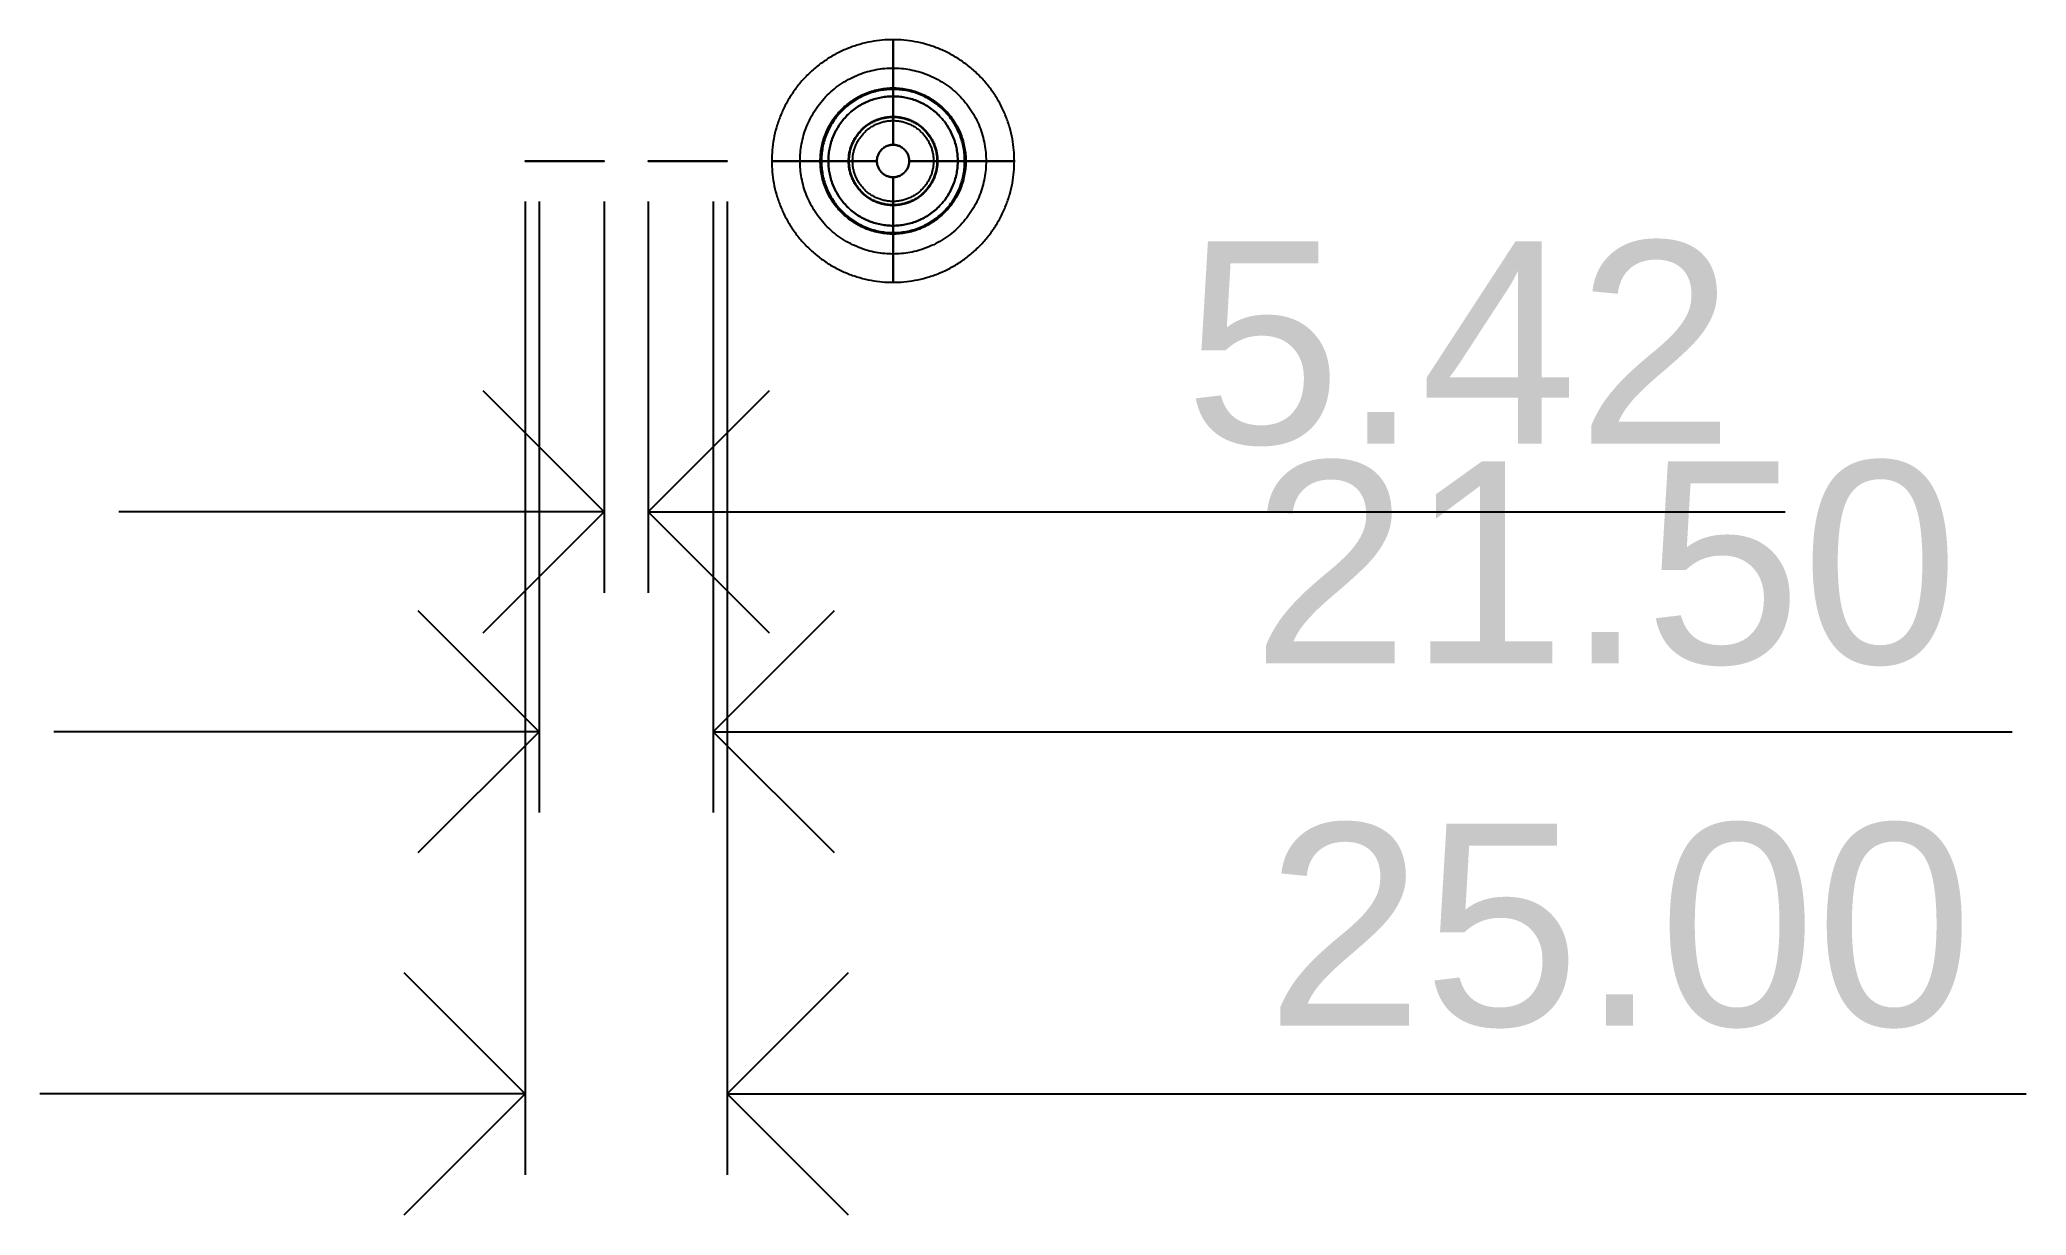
# Model space of a CAD drawing. Header units: millimetres. Extents: x -72 to 173, y -130 to 15.
import ezdxf

# ---------------------------------------------------------------- set-up
doc = ezdxf.new("R2010")
doc.units = ezdxf.units.MM
doc.header["$MEASUREMENT"] = 0
doc.layers.add('图层 01', color=7, linetype='Continuous', true_color=0x000000)
doc.styles.add('Arial Regular', font='arial.ttf')
doc.dimstyles.new('默认值', dxfattribs={"dimscale": 10, "dimtxt": 2.5, "dimasz": 3, "dimexe": 1, "dimexo": 0.5, "dimgap": 0.8, "dimtad": 1, "dimtoh": 1, "dimzin": 1, "dimdsep": 46, "dimtxsty": 'Arial Regular', "dimblk": 'OPEN90', "dimcen": 2.5, "dimadec": 1, "dimazin": 1, "dimtfac": 1, "dimtdec": 4, "dimtix": 1, "dimtofl": 0, "dimtmove": 1, "dimatfit": 3, "dimldrblk": 'OPEN90', "dimfxl": 1, "dimtolj": 1, "dimtzin": 1, "dimarcsym": 0})

msp = doc.modelspace()

# ---------------------------------------------------------------- blocks, each defined once
blk = doc.blocks.new('_Open90')
at = {"color": 0, "linetype": 'ByBlock', "lineweight": -2}
for p, q in [((-0.5, 0.5), (0, 0)), ((0, 0), (-1, 0)), ((0, 0), (-0.5, -0.5))]:
    blk.add_line(p, q, dxfattribs=at)
blk = doc.blocks.new('*D2')
at = {"layer": 'Defpoints', "color": 0}
for p in [(-2.71, 0), (2.71, 0), (2.71, -43.39)]:
    blk.add_point(p, dxfattribs=at)
at = {"layer": '图层 01', "color": 0, "lineweight": -2}
for p, q in [((-2.71, -5), (-2.71, -53.39)), ((2.71, -5), (2.71, -53.39)), ((-32.71, -43.39), (-62.71, -43.39)), ((32.71, -43.39), (143.31, -43.39))]:
    blk.add_line(p, q, dxfattribs=at)
at = {"layer": '图层 01', "color": 0, "lineweight": -2, "xscale": 30, "yscale": 30, "zscale": 30}
blk.add_blockref('_Open90', (-2.71, -43.39), dxfattribs=at)
at = {"layer": '图层 01', "color": 0, "lineweight": -2, "xscale": 30, "yscale": 30, "zscale": 30, "rotation": 180}
blk.add_blockref('_Open90', (2.71, -43.39), dxfattribs=at)
at = {"layer": '图层 01', "color": 0, "insert": (103.01, -22.62), "char_height": 25, "attachment_point": 5, "style": 'Arial Regular'}
blk.add_mtext('\\A1;5.42', dxfattribs=at)
blk = doc.blocks.new('*D3')
at = {"layer": 'Defpoints', "color": 0}
for p in [(-10.75, 0), (10.75, 0), (10.75, -70.57)]:
    blk.add_point(p, dxfattribs=at)
at = {"layer": '图层 01', "color": 0, "lineweight": -2}
for p, q in [((-10.75, -5), (-10.75, -80.57)), ((10.75, -5), (10.75, -80.57)), ((-40.75, -70.57), (-70.75, -70.57)), ((40.75, -70.57), (171.35, -70.57))]:
    blk.add_line(p, q, dxfattribs=at)
at = {"layer": '图层 01', "color": 0, "lineweight": -2, "xscale": 30, "yscale": 30, "zscale": 30}
blk.add_blockref('_Open90', (-10.75, -70.57), dxfattribs=at)
at = {"layer": '图层 01', "color": 0, "lineweight": -2, "xscale": 30, "yscale": 30, "zscale": 30, "rotation": 180}
blk.add_blockref('_Open90', (10.75, -70.57), dxfattribs=at)
at = {"layer": '图层 01', "color": 0, "insert": (121.05, -49.81), "char_height": 25, "attachment_point": 5, "style": 'Arial Regular'}
blk.add_mtext('\\A1;21.50', dxfattribs=at)
blk = doc.blocks.new('*D4')
at = {"layer": 'Defpoints', "color": 0}
for p in [(-12.5, 0), (12.5, 0), (12.5, -115.37)]:
    blk.add_point(p, dxfattribs=at)
at = {"layer": '图层 01', "color": 0, "lineweight": -2}
for p, q in [((-12.5, -5), (-12.5, -125.37)), ((12.5, -5), (12.5, -125.37)), ((-42.5, -115.37), (-72.5, -115.37)), ((42.5, -115.37), (173.1, -115.37))]:
    blk.add_line(p, q, dxfattribs=at)
at = {"layer": '图层 01', "color": 0, "lineweight": -2, "xscale": 30, "yscale": 30, "zscale": 30}
blk.add_blockref('_Open90', (-12.5, -115.37), dxfattribs=at)
at = {"layer": '图层 01', "color": 0, "lineweight": -2, "xscale": 30, "yscale": 30, "zscale": 30, "rotation": 180}
blk.add_blockref('_Open90', (12.5, -115.37), dxfattribs=at)
at = {"layer": '图层 01', "color": 0, "insert": (122.8, -94.61), "char_height": 25, "attachment_point": 5, "style": 'Arial Regular'}
blk.add_mtext('\\A1;25.00', dxfattribs=at)

# ---------------------------------------------------------------- dimensions: what is measured, and where the dimension line sits
at = {"layer": '图层 01'}
for base, p1, p2, picture, middle in [((10.75, -70.568, 14.25), (-10.75, 0, 14.25), (10.75, 0, 14.25), '*D3', (121.05, -49.805, 14.25)), ((2.711, -43.386, 17), (-2.711, 0, 17), (2.711, 0, 17), '*D2', (103.011, -22.624, 17)), ((12.5, -115.374, 14.25), (-12.5, 0, 14.25), (12.5, 0, 14.25), '*D4', (122.8, -94.612, 14.25))]:
    dim = msp.add_linear_dim(base=base, p1=p1, p2=p2, dimstyle='默认值', override={"dimscale": 10, "dimtxt": 2.5, "dimasz": 3, "dimexe": 1, "dimexo": 0.5, "dimgap": 0.8, "dimtad": 1, "dimtih": 0, "dimdec": 2, "dimzin": 1, "dimtxsty": 'Arial Regular', "dimblk": 'Open90', "dimsah": 0, "dimcen": 2.5, "dimadec": 1, "dimazin": 1, "dimtix": 0, "dimtmove": 0, "dimtzin": 1}, dxfattribs=at)
    dim.commit()
    dim.dimension.update_dxf_attribs({"geometry": picture, "text_midpoint": middle})

# ---------------------------------------------------------------- linework, layer by layer
at = {"layer": '图层 01'}
for p, q in [((-12.062, 0, 32.749), (-3.991, 0, 32.749)), ((-3.093, 0, 12.508), (-3.12, 0, 10.213)), ((3.991, 0, 32.749), (12.062, 0, 32.749)), ((8.281, 0, 0.387), (8.281, 0, 2.157)), ((8.281, 0, 3.343), (8.281, 0, 5.113)), ((8.281, 0, 6.137), (8.281, 0, 7.907)), ((8.281, 0, 9.093), (8.281, 0, 10.863)), ((8.281, 0, 11.887), (8.281, 0, 13.657)), ((8.281, 0, 14.843), (8.281, 0, 16.613)), ((8.281, 0, 17.637), (8.281, 0, 19.407)), ((8.281, 0, 20.593), (8.281, 0, 22.363)), ((8.281, 0, 23.387), (8.281, 0, 25.157)), ((8.281, 0, 26.343), (8.281, 0, 28.113)), ((8.281, 0, 29.137), (8.281, 0, 30.907)), ((8.281, 0, 32.093), (8.281, 0, 33.863)), ((8.281, 0, 34.887), (8.281, 0, 36.657)), ((8.281, 0, 37.843), (8.281, 0, 39.613)), ((8.281, 0, 40.637), (8.281, 0, 42.407)), ((8.281, 0, 43.593), (8.281, 0, 45.363)), ((8.281, 0, 46.387), (8.281, 0, 48.157)), ((8.281, 0, 49.343), (8.281, 0, 51.113)), ((8.281, 0, 52.137), (8.281, 0, 53.907)), ((8.281, 0, 55.093), (8.281, 0, 56.863))]:
    msp.add_line(p, q, dxfattribs=at)
at = {"layer": '图层 01', "extrusion": (0, 1, 0)}
for points in [[(3.093, 10.219), (10.75, 8.477)], [(3.093, 6.735), (10.75, 8.477)], [(3.093, 12.508), (10.75, 14.25)], [(3.093, 15.992), (10.75, 14.25)]]:
    msp.add_lwpolyline(points, dxfattribs=at)
at = {"layer": '图层 01'}
for points, weights, knots in [([(48, 0, 56), (48, 15, 56), (33, 15, 56), (18, 15, 56), (18, 0, 56)], [1, 0.707106781187, 1, 0.707106781187, 1], [-94.2477796, -94.2477796, -94.2477796, -70.6858347, -70.6858347, -47.1238898, -47.1238898, -47.1238898]), ([(48, 0, 52), (48, 15, 52), (33, 15, 52), (18, 15, 52), (18, 0, 52)], [1, 0.707106781187, 1, 0.707106781187, 1], [-94.2477796, -94.2477796, -94.2477796, -70.6858347, -70.6858347, -47.1238898, -47.1238898, -47.1238898]), ([(48, 0, 48), (48, 15, 48), (33, 15, 48), (18, 15, 48), (18, 0, 48)], [1, 0.707106781187, 1, 0.707106781187, 1], [-94.2477796, -94.2477796, -94.2477796, -70.6858347, -70.6858347, -47.1238898, -47.1238898, -47.1238898]), ([(48, 0, 44), (48, 15, 44), (33, 15, 44), (18, 15, 44), (18, 0, 44)], [1, 0.707106781187, 1, 0.707106781187, 1], [-94.2477796, -94.2477796, -94.2477796, -70.6858347, -70.6858347, -47.1238898, -47.1238898, -47.1238898]), ([(48, 0, 40), (48, 15, 40), (33, 15, 40), (18, 15, 40), (18, 0, 40)], [1, 0.707106781187, 1, 0.707106781187, 1], [-94.2477796, -94.2477796, -94.2477796, -70.6858347, -70.6858347, -47.1238898, -47.1238898, -47.1238898]), ([(48, 0, 36), (48, 15, 36), (33, 15, 36), (18, 15, 36), (18, 0, 36)], [1, 0.707106781187, 1, 0.707106781187, 1], [-94.2477796, -94.2477796, -94.2477796, -70.6858347, -70.6858347, -47.1238898, -47.1238898, -47.1238898]), ([(48, 0, 32), (48, 15, 32), (33, 15, 32), (18, 15, 32), (18, 0, 32)], [1, 0.707106781187, 1, 0.707106781187, 1], [-94.2477796, -94.2477796, -94.2477796, -70.6858347, -70.6858347, -47.1238898, -47.1238898, -47.1238898]), ([(48, 0, 28), (48, 15, 28), (33, 15, 28), (18, 15, 28), (18, 0, 28)], [1, 0.707106781187, 1, 0.707106781187, 1], [-94.2477796, -94.2477796, -94.2477796, -70.6858347, -70.6858347, -47.1238898, -47.1238898, -47.1238898]), ([(48, 0, 24), (48, 15, 24), (33, 15, 24), (18, 15, 24), (18, 0, 24)], [1, 0.707106781187, 1, 0.707106781187, 1], [-94.2477796, -94.2477796, -94.2477796, -70.6858347, -70.6858347, -47.1238898, -47.1238898, -47.1238898]), ([(48, 0, 20), (48, 15, 20), (33, 15, 20), (18, 15, 20), (18, 0, 20)], [1, 0.707106781187, 1, 0.707106781187, 1], [-94.2477796, -94.2477796, -94.2477796, -70.6858347, -70.6858347, -47.1238898, -47.1238898, -47.1238898]), ([(48, 0, 16), (48, 15, 16), (33, 15, 16), (18, 15, 16), (18, 0, 16)], [1, 0.707106781187, 1, 0.707106781187, 1], [-94.2477796, -94.2477796, -94.2477796, -70.6858347, -70.6858347, -47.1238898, -47.1238898, -47.1238898]), ([(48, 0, 12), (48, 15, 12), (33, 15, 12), (18, 15, 12), (18, 0, 12)], [1, 0.707106781187, 1, 0.707106781187, 1], [-94.2477796, -94.2477796, -94.2477796, -70.6858347, -70.6858347, -47.1238898, -47.1238898, -47.1238898]), ([(48, 0, 8), (48, 15, 8), (33, 15, 8), (18, 15, 8), (18, 0, 8)], [1, 0.707106781187, 1, 0.707106781187, 1], [-94.2477796, -94.2477796, -94.2477796, -70.6858347, -70.6858347, -47.1238898, -47.1238898, -47.1238898]), ([(21.5, 0, 57), (21.5, 11.5, 57), (33, 11.5, 57), (44.5, 11.5, 57), (44.5, 0, 57)], [1, 0.707106781187, 1, 0.707106781187, 1], [47.1238898, 47.1238898, 47.1238898, 70.6858347, 70.6858347, 94.2477796, 94.2477796, 94.2477796]), ([(21.5, 0, 55), (21.5, 11.5, 55), (33, 11.5, 55), (44.5, 11.5, 55), (44.5, 0, 55)], [1, 0.707106781187, 1, 0.707106781187, 1], [47.1238898, 47.1238898, 47.1238898, 70.6858347, 70.6858347, 94.2477796, 94.2477796, 94.2477796]), ([(21.5, 0, 53), (21.5, 11.5, 53), (33, 11.5, 53), (44.5, 11.5, 53), (44.5, 0, 53)], [1, 0.707106781187, 1, 0.707106781187, 1], [47.1238898, 47.1238898, 47.1238898, 70.6858347, 70.6858347, 94.2477796, 94.2477796, 94.2477796]), ([(21.5, 0, 51), (21.5, 11.5, 51), (33, 11.5, 51), (44.5, 11.5, 51), (44.5, 0, 51)], [1, 0.707106781187, 1, 0.707106781187, 1], [47.1238898, 47.1238898, 47.1238898, 70.6858347, 70.6858347, 94.2477796, 94.2477796, 94.2477796]), ([(21.5, 0, 49), (21.5, 11.5, 49), (33, 11.5, 49), (44.5, 11.5, 49), (44.5, 0, 49)], [1, 0.707106781187, 1, 0.707106781187, 1], [47.1238898, 47.1238898, 47.1238898, 70.6858347, 70.6858347, 94.2477796, 94.2477796, 94.2477796]), ([(21.5, 0, 47), (21.5, 11.5, 47), (33, 11.5, 47), (44.5, 11.5, 47), (44.5, 0, 47)], [1, 0.707106781187, 1, 0.707106781187, 1], [47.1238898, 47.1238898, 47.1238898, 70.6858347, 70.6858347, 94.2477796, 94.2477796, 94.2477796]), ([(21.5, 0, 45), (21.5, 11.5, 45), (33, 11.5, 45), (44.5, 11.5, 45), (44.5, 0, 45)], [1, 0.707106781187, 1, 0.707106781187, 1], [47.1238898, 47.1238898, 47.1238898, 70.6858347, 70.6858347, 94.2477796, 94.2477796, 94.2477796]), ([(21.5, 0, 43), (21.5, 11.5, 43), (33, 11.5, 43), (44.5, 11.5, 43), (44.5, 0, 43)], [1, 0.707106781187, 1, 0.707106781187, 1], [47.1238898, 47.1238898, 47.1238898, 70.6858347, 70.6858347, 94.2477796, 94.2477796, 94.2477796]), ([(21.5, 0, 41), (21.5, 11.5, 41), (33, 11.5, 41), (44.5, 11.5, 41), (44.5, 0, 41)], [1, 0.707106781187, 1, 0.707106781187, 1], [47.1238898, 47.1238898, 47.1238898, 70.6858347, 70.6858347, 94.2477796, 94.2477796, 94.2477796]), ([(21.5, 0, 39), (21.5, 11.5, 39), (33, 11.5, 39), (44.5, 11.5, 39), (44.5, 0, 39)], [1, 0.707106781187, 1, 0.707106781187, 1], [47.1238898, 47.1238898, 47.1238898, 70.6858347, 70.6858347, 94.2477796, 94.2477796, 94.2477796]), ([(21.5, 0, 37), (21.5, 11.5, 37), (33, 11.5, 37), (44.5, 11.5, 37), (44.5, 0, 37)], [1, 0.707106781187, 1, 0.707106781187, 1], [47.1238898, 47.1238898, 47.1238898, 70.6858347, 70.6858347, 94.2477796, 94.2477796, 94.2477796]), ([(21.5, 0, 35), (21.5, 11.5, 35), (33, 11.5, 35), (44.5, 11.5, 35), (44.5, 0, 35)], [1, 0.707106781187, 1, 0.707106781187, 1], [47.1238898, 47.1238898, 47.1238898, 70.6858347, 70.6858347, 94.2477796, 94.2477796, 94.2477796]), ([(21.5, 0, 33), (21.5, 11.5, 33), (33, 11.5, 33), (44.5, 11.5, 33), (44.5, 0, 33)], [1, 0.707106781187, 1, 0.707106781187, 1], [47.1238898, 47.1238898, 47.1238898, 70.6858347, 70.6858347, 94.2477796, 94.2477796, 94.2477796]), ([(21.5, 0, 31), (21.5, 11.5, 31), (33, 11.5, 31), (44.5, 11.5, 31), (44.5, 0, 31)], [1, 0.707106781187, 1, 0.707106781187, 1], [47.1238898, 47.1238898, 47.1238898, 70.6858347, 70.6858347, 94.2477796, 94.2477796, 94.2477796]), ([(21.5, 0, 29), (21.5, 11.5, 29), (33, 11.5, 29), (44.5, 11.5, 29), (44.5, 0, 29)], [1, 0.707106781187, 1, 0.707106781187, 1], [47.1238898, 47.1238898, 47.1238898, 70.6858347, 70.6858347, 94.2477796, 94.2477796, 94.2477796]), ([(21.5, 0, 27), (21.5, 11.5, 27), (33, 11.5, 27), (44.5, 11.5, 27), (44.5, 0, 27)], [1, 0.707106781187, 1, 0.707106781187, 1], [47.1238898, 47.1238898, 47.1238898, 70.6858347, 70.6858347, 94.2477796, 94.2477796, 94.2477796]), ([(21.5, 0, 25), (21.5, 11.5, 25), (33, 11.5, 25), (44.5, 11.5, 25), (44.5, 0, 25)], [1, 0.707106781187, 1, 0.707106781187, 1], [47.1238898, 47.1238898, 47.1238898, 70.6858347, 70.6858347, 94.2477796, 94.2477796, 94.2477796]), ([(21.5, 0, 23), (21.5, 11.5, 23), (33, 11.5, 23), (44.5, 11.5, 23), (44.5, 0, 23)], [1, 0.707106781187, 1, 0.707106781187, 1], [47.1238898, 47.1238898, 47.1238898, 70.6858347, 70.6858347, 94.2477796, 94.2477796, 94.2477796]), ([(21.5, 0, 21), (21.5, 11.5, 21), (33, 11.5, 21), (44.5, 11.5, 21), (44.5, 0, 21)], [1, 0.707106781187, 1, 0.707106781187, 1], [47.1238898, 47.1238898, 47.1238898, 70.6858347, 70.6858347, 94.2477796, 94.2477796, 94.2477796]), ([(21.5, 0, 19), (21.5, 11.5, 19), (33, 11.5, 19), (44.5, 11.5, 19), (44.5, 0, 19)], [1, 0.707106781187, 1, 0.707106781187, 1], [47.1238898, 47.1238898, 47.1238898, 70.6858347, 70.6858347, 94.2477796, 94.2477796, 94.2477796]), ([(21.5, 0, 17), (21.5, 11.5, 17), (33, 11.5, 17), (44.5, 11.5, 17), (44.5, 0, 17)], [1, 0.707106781187, 1, 0.707106781187, 1], [47.1238898, 47.1238898, 47.1238898, 70.6858347, 70.6858347, 94.2477796, 94.2477796, 94.2477796]), ([(21.5, 0, 15), (21.5, 11.5, 15), (33, 11.5, 15), (44.5, 11.5, 15), (44.5, 0, 15)], [1, 0.707106781187, 1, 0.707106781187, 1], [47.1238898, 47.1238898, 47.1238898, 70.6858347, 70.6858347, 94.2477796, 94.2477796, 94.2477796]), ([(21.5, 0, 13), (21.5, 11.5, 13), (33, 11.5, 13), (44.5, 11.5, 13), (44.5, 0, 13)], [1, 0.707106781187, 1, 0.707106781187, 1], [47.1238898, 47.1238898, 47.1238898, 70.6858347, 70.6858347, 94.2477796, 94.2477796, 94.2477796]), ([(21.5, 0, 11), (21.5, 11.5, 11), (33, 11.5, 11), (44.5, 11.5, 11), (44.5, 0, 11)], [1, 0.707106781187, 1, 0.707106781187, 1], [47.1238898, 47.1238898, 47.1238898, 70.6858347, 70.6858347, 94.2477796, 94.2477796, 94.2477796]), ([(21.5, 0, 9), (21.5, 11.5, 9), (33, 11.5, 9), (44.5, 11.5, 9), (44.5, 0, 9)], [1, 0.707106781187, 1, 0.707106781187, 1], [47.1238898, 47.1238898, 47.1238898, 70.6858347, 70.6858347, 94.2477796, 94.2477796, 94.2477796]), ([(21.5, 0, 7), (21.5, 11.5, 7), (33, 11.5, 7), (44.5, 11.5, 7), (44.5, 0, 7)], [1, 0.707106781187, 1, 0.707106781187, 1], [47.1238898, 47.1238898, 47.1238898, 70.6858347, 70.6858347, 94.2477796, 94.2477796, 94.2477796]), ([(24, 0, 56), (24, 9, 56), (33, 9, 56), (42, 9, 56), (42, 0, 56)], [1, 0.707106781187, 1, 0.707106781187, 1], [47.1238898, 47.1238898, 47.1238898, 70.6858347, 70.6858347, 94.2477796, 94.2477796, 94.2477796]), ([(42, 0, 8), (42, 9, 8), (33, 9, 8), (24, 9, 8), (24, 0, 8)], [1, 0.707106781187, 1, 0.707106781187, 1], [-94.2477796, -94.2477796, -94.2477796, -70.6858347, -70.6858347, -47.1238898, -47.1238898, -47.1238898]), ([(42, 0, 12), (42, 9, 12), (33, 9, 12), (24, 9, 12), (24, 0, 12)], [1, 0.707106781187, 1, 0.707106781187, 1], [-94.2477796, -94.2477796, -94.2477796, -70.6858347, -70.6858347, -47.1238898, -47.1238898, -47.1238898]), ([(42, 0, 16), (42, 9, 16), (33, 9, 16), (24, 9, 16), (24, 0, 16)], [1, 0.707106781187, 1, 0.707106781187, 1], [-94.2477796, -94.2477796, -94.2477796, -70.6858347, -70.6858347, -47.1238898, -47.1238898, -47.1238898]), ([(42, 0, 20), (42, 9, 20), (33, 9, 20), (24, 9, 20), (24, 0, 20)], [1, 0.707106781187, 1, 0.707106781187, 1], [-94.2477796, -94.2477796, -94.2477796, -70.6858347, -70.6858347, -47.1238898, -47.1238898, -47.1238898]), ([(42, 0, 24), (42, 9, 24), (33, 9, 24), (24, 9, 24), (24, 0, 24)], [1, 0.707106781187, 1, 0.707106781187, 1], [-94.2477796, -94.2477796, -94.2477796, -70.6858347, -70.6858347, -47.1238898, -47.1238898, -47.1238898]), ([(42, 0, 28), (42, 9, 28), (33, 9, 28), (24, 9, 28), (24, 0, 28)], [1, 0.707106781187, 1, 0.707106781187, 1], [-94.2477796, -94.2477796, -94.2477796, -70.6858347, -70.6858347, -47.1238898, -47.1238898, -47.1238898]), ([(42, 0, 32), (42, 9, 32), (33, 9, 32), (24, 9, 32), (24, 0, 32)], [1, 0.707106781187, 1, 0.707106781187, 1], [-94.2477796, -94.2477796, -94.2477796, -70.6858347, -70.6858347, -47.1238898, -47.1238898, -47.1238898]), ([(42, 0, 36), (42, 9, 36), (33, 9, 36), (24, 9, 36), (24, 0, 36)], [1, 0.707106781187, 1, 0.707106781187, 1], [-94.2477796, -94.2477796, -94.2477796, -70.6858347, -70.6858347, -47.1238898, -47.1238898, -47.1238898]), ([(42, 0, 40), (42, 9, 40), (33, 9, 40), (24, 9, 40), (24, 0, 40)], [1, 0.707106781187, 1, 0.707106781187, 1], [-94.2477796, -94.2477796, -94.2477796, -70.6858347, -70.6858347, -47.1238898, -47.1238898, -47.1238898]), ([(42, 0, 48), (42, 9, 48), (33, 9, 48), (24, 9, 48), (24, 0, 48)], [1, 0.707106781187, 1, 0.707106781187, 1], [-94.2477796, -94.2477796, -94.2477796, -70.6858347, -70.6858347, -47.1238898, -47.1238898, -47.1238898]), ([(42, 0, 52), (42, 9, 52), (33, 9, 52), (24, 9, 52), (24, 0, 52)], [1, 0.707106781187, 1, 0.707106781187, 1], [-94.2477796, -94.2477796, -94.2477796, -70.6858347, -70.6858347, -47.1238898, -47.1238898, -47.1238898]), ([(41.857, 0, 44), (41.857, 8.857, 44), (33, 8.857, 44), (24.143, 8.857, 44), (24.143, 0, 44)], [1, 0.707106781187, 1, 0.707106781187, 1], [-94.2477796, -94.2477796, -94.2477796, -70.6858347, -70.6858347, -47.1238898, -47.1238898, -47.1238898]), ([(41, 0, 58), (41, 8, 58), (33, 8, 58), (25, 8, 58), (25, 0, 58)], [1, 0.707106781187, 1, 0.707106781187, 1], [-94.2477796, -94.2477796, -94.2477796, -70.6858347, -70.6858347, -47.1238898, -47.1238898, -47.1238898]), ([(41, 0, 54), (41, 8, 54), (33, 8, 54), (25, 8, 54), (25, 0, 54)], [1, 0.707106781187, 1, 0.707106781187, 1], [-94.2477796, -94.2477796, -94.2477796, -70.6858347, -70.6858347, -47.1238898, -47.1238898, -47.1238898]), ([(41, 0, 50), (41, 8, 50), (33, 8, 50), (25, 8, 50), (25, 0, 50)], [1, 0.707106781187, 1, 0.707106781187, 1], [-94.2477796, -94.2477796, -94.2477796, -70.6858347, -70.6858347, -47.1238898, -47.1238898, -47.1238898]), ([(41, 0, 46), (41, 8, 46), (33, 8, 46), (25, 8, 46), (25, 0, 46)], [1, 0.707106781187, 1, 0.707106781187, 1], [-94.2477796, -94.2477796, -94.2477796, -70.6858347, -70.6858347, -47.1238898, -47.1238898, -47.1238898]), ([(41, 0, 42), (41, 8, 42), (33, 8, 42), (25, 8, 42), (25, 0, 42)], [1, 0.707106781187, 1, 0.707106781187, 1], [-94.2477796, -94.2477796, -94.2477796, -70.6858347, -70.6858347, -47.1238898, -47.1238898, -47.1238898]), ([(41, 0, 38), (41, 8, 38), (33, 8, 38), (25, 8, 38), (25, 0, 38)], [1, 0.707106781187, 1, 0.707106781187, 1], [-94.2477796, -94.2477796, -94.2477796, -70.6858347, -70.6858347, -47.1238898, -47.1238898, -47.1238898]), ([(41, 0, 34), (41, 8, 34), (33, 8, 34), (25, 8, 34), (25, 0, 34)], [1, 0.707106781187, 1, 0.707106781187, 1], [-94.2477796, -94.2477796, -94.2477796, -70.6858347, -70.6858347, -47.1238898, -47.1238898, -47.1238898]), ([(41, 0, 30), (41, 8, 30), (33, 8, 30), (25, 8, 30), (25, 0, 30)], [1, 0.707106781187, 1, 0.707106781187, 1], [-94.2477796, -94.2477796, -94.2477796, -70.6858347, -70.6858347, -47.1238898, -47.1238898, -47.1238898]), ([(41, 0, 26), (41, 8, 26), (33, 8, 26), (25, 8, 26), (25, 0, 26)], [1, 0.707106781187, 1, 0.707106781187, 1], [-94.2477796, -94.2477796, -94.2477796, -70.6858347, -70.6858347, -47.1238898, -47.1238898, -47.1238898]), ([(41, 0, 22), (41, 8, 22), (33, 8, 22), (25, 8, 22), (25, 0, 22)], [1, 0.707106781187, 1, 0.707106781187, 1], [-94.2477796, -94.2477796, -94.2477796, -70.6858347, -70.6858347, -47.1238898, -47.1238898, -47.1238898]), ([(41, 0, 18), (41, 8, 18), (33, 8, 18), (25, 8, 18), (25, 0, 18)], [1, 0.707106781187, 1, 0.707106781187, 1], [-94.2477796, -94.2477796, -94.2477796, -70.6858347, -70.6858347, -47.1238898, -47.1238898, -47.1238898]), ([(41, 0, 14), (41, 8, 14), (33, 8, 14), (25, 8, 14), (25, 0, 14)], [1, 0.707106781187, 1, 0.707106781187, 1], [-94.2477796, -94.2477796, -94.2477796, -70.6858347, -70.6858347, -47.1238898, -47.1238898, -47.1238898]), ([(41, 0, 10), (41, 8, 10), (33, 8, 10), (25, 8, 10), (25, 0, 10)], [1, 0.707106781187, 1, 0.707106781187, 1], [-94.2477796, -94.2477796, -94.2477796, -70.6858347, -70.6858347, -47.1238898, -47.1238898, -47.1238898]), ([(41, 0, 6), (41, 8, 6), (33, 8, 6), (25, 8, 6), (25, 0, 6)], [1, 0.707106781187, 1, 0.707106781187, 1], [-94.2477796, -94.2477796, -94.2477796, -70.6858347, -70.6858347, -47.1238898, -47.1238898, -47.1238898]), ([(41, 0, 1), (41, 8, 1), (33, 8, 1), (25, 8, 1), (25, 0, 1)], [1, 0.707106781187, 1, 0.707106781187, 1], [-94.2477796, -94.2477796, -94.2477796, -70.6858347, -70.6858347, -47.1238898, -47.1238898, -47.1238898]), ([(25, 0, 3.5), (25, 8, 3.5), (33, 8, 3.5), (41, 8, 3.5), (41, 0, 3.5)], [1, 0.707106781187, 1, 0.707106781187, 1], [47.1238898, 47.1238898, 47.1238898, 70.6858347, 70.6858347, 94.2477796, 94.2477796, 94.2477796]), ([(27.5, 0, 57), (27.5, 5.5, 57), (33, 5.5, 57), (38.5, 5.5, 57), (38.5, 0, 57)], [1, 0.707106781187, 1, 0.707106781187, 1], [47.1238898, 47.1238898, 47.1238898, 70.6858347, 70.6858347, 94.2477796, 94.2477796, 94.2477796]), ([(27.5, 0, 7), (27.5, 5.5, 7), (33, 5.5, 7), (38.5, 5.5, 7), (38.5, 0, 7)], [1, 0.707106781187, 1, 0.707106781187, 1], [47.1238898, 47.1238898, 47.1238898, 70.6858347, 70.6858347, 94.2477796, 94.2477796, 94.2477796]), ([(27.5, 0, 9), (27.5, 5.5, 9), (33, 5.5, 9), (38.5, 5.5, 9), (38.5, 0, 9)], [1, 0.707106781187, 1, 0.707106781187, 1], [47.1238898, 47.1238898, 47.1238898, 70.6858347, 70.6858347, 94.2477796, 94.2477796, 94.2477796]), ([(27.5, 0, 11), (27.5, 5.5, 11), (33, 5.5, 11), (38.5, 5.5, 11), (38.5, 0, 11)], [1, 0.707106781187, 1, 0.707106781187, 1], [47.1238898, 47.1238898, 47.1238898, 70.6858347, 70.6858347, 94.2477796, 94.2477796, 94.2477796]), ([(27.5, 0, 13), (27.5, 5.5, 13), (33, 5.5, 13), (38.5, 5.5, 13), (38.5, 0, 13)], [1, 0.707106781187, 1, 0.707106781187, 1], [47.1238898, 47.1238898, 47.1238898, 70.6858347, 70.6858347, 94.2477796, 94.2477796, 94.2477796]), ([(27.5, 0, 15), (27.5, 5.5, 15), (33, 5.5, 15), (38.5, 5.5, 15), (38.5, 0, 15)], [1, 0.707106781187, 1, 0.707106781187, 1], [47.1238898, 47.1238898, 47.1238898, 70.6858347, 70.6858347, 94.2477796, 94.2477796, 94.2477796]), ([(27.5, 0, 17), (27.5, 5.5, 17), (33, 5.5, 17), (38.5, 5.5, 17), (38.5, 0, 17)], [1, 0.707106781187, 1, 0.707106781187, 1], [47.1238898, 47.1238898, 47.1238898, 70.6858347, 70.6858347, 94.2477796, 94.2477796, 94.2477796]), ([(27.5, 0, 19), (27.5, 5.5, 19), (33, 5.5, 19), (38.5, 5.5, 19), (38.5, 0, 19)], [1, 0.707106781187, 1, 0.707106781187, 1], [47.1238898, 47.1238898, 47.1238898, 70.6858347, 70.6858347, 94.2477796, 94.2477796, 94.2477796]), ([(27.5, 0, 21), (27.5, 5.5, 21), (33, 5.5, 21), (38.5, 5.5, 21), (38.5, 0, 21)], [1, 0.707106781187, 1, 0.707106781187, 1], [47.1238898, 47.1238898, 47.1238898, 70.6858347, 70.6858347, 94.2477796, 94.2477796, 94.2477796]), ([(27.5, 0, 23), (27.5, 5.5, 23), (33, 5.5, 23), (38.5, 5.5, 23), (38.5, 0, 23)], [1, 0.707106781187, 1, 0.707106781187, 1], [47.1238898, 47.1238898, 47.1238898, 70.6858347, 70.6858347, 94.2477796, 94.2477796, 94.2477796]), ([(27.5, 0, 25), (27.5, 5.5, 25), (33, 5.5, 25), (38.5, 5.5, 25), (38.5, 0, 25)], [1, 0.707106781187, 1, 0.707106781187, 1], [47.1238898, 47.1238898, 47.1238898, 70.6858347, 70.6858347, 94.2477796, 94.2477796, 94.2477796]), ([(27.5, 0, 27), (27.5, 5.5, 27), (33, 5.5, 27), (38.5, 5.5, 27), (38.5, 0, 27)], [1, 0.707106781187, 1, 0.707106781187, 1], [47.1238898, 47.1238898, 47.1238898, 70.6858347, 70.6858347, 94.2477796, 94.2477796, 94.2477796]), ([(27.5, 0, 29), (27.5, 5.5, 29), (33, 5.5, 29), (38.5, 5.5, 29), (38.5, 0, 29)], [1, 0.707106781187, 1, 0.707106781187, 1], [47.1238898, 47.1238898, 47.1238898, 70.6858347, 70.6858347, 94.2477796, 94.2477796, 94.2477796]), ([(27.5, 0, 31), (27.5, 5.5, 31), (33, 5.5, 31), (38.5, 5.5, 31), (38.5, 0, 31)], [1, 0.707106781187, 1, 0.707106781187, 1], [47.1238898, 47.1238898, 47.1238898, 70.6858347, 70.6858347, 94.2477796, 94.2477796, 94.2477796]), ([(27.5, 0, 33), (27.5, 5.5, 33), (33, 5.5, 33), (38.5, 5.5, 33), (38.5, 0, 33)], [1, 0.707106781187, 1, 0.707106781187, 1], [47.1238898, 47.1238898, 47.1238898, 70.6858347, 70.6858347, 94.2477796, 94.2477796, 94.2477796]), ([(27.5, 0, 35), (27.5, 5.5, 35), (33, 5.5, 35), (38.5, 5.5, 35), (38.5, 0, 35)], [1, 0.707106781187, 1, 0.707106781187, 1], [47.1238898, 47.1238898, 47.1238898, 70.6858347, 70.6858347, 94.2477796, 94.2477796, 94.2477796]), ([(27.5, 0, 37), (27.5, 5.5, 37), (33, 5.5, 37), (38.5, 5.5, 37), (38.5, 0, 37)], [1, 0.707106781187, 1, 0.707106781187, 1], [47.1238898, 47.1238898, 47.1238898, 70.6858347, 70.6858347, 94.2477796, 94.2477796, 94.2477796]), ([(27.5, 0, 39), (27.5, 5.5, 39), (33, 5.5, 39), (38.5, 5.5, 39), (38.5, 0, 39)], [1, 0.707106781187, 1, 0.707106781187, 1], [47.1238898, 47.1238898, 47.1238898, 70.6858347, 70.6858347, 94.2477796, 94.2477796, 94.2477796]), ([(27.5, 0, 41), (27.5, 5.5, 41), (33, 5.5, 41), (38.5, 5.5, 41), (38.5, 0, 41)], [1, 0.707106781187, 1, 0.707106781187, 1], [47.1238898, 47.1238898, 47.1238898, 70.6858347, 70.6858347, 94.2477796, 94.2477796, 94.2477796]), ([(27.5, 0, 47), (27.5, 5.5, 47), (33, 5.5, 47), (38.5, 5.5, 47), (38.5, 0, 47)], [1, 0.707106781187, 1, 0.707106781187, 1], [47.1238898, 47.1238898, 47.1238898, 70.6858347, 70.6858347, 94.2477796, 94.2477796, 94.2477796]), ([(27.5, 0, 49), (27.5, 5.5, 49), (33, 5.5, 49), (38.5, 5.5, 49), (38.5, 0, 49)], [1, 0.707106781187, 1, 0.707106781187, 1], [47.1238898, 47.1238898, 47.1238898, 70.6858347, 70.6858347, 94.2477796, 94.2477796, 94.2477796]), ([(27.5, 0, 51), (27.5, 5.5, 51), (33, 5.5, 51), (38.5, 5.5, 51), (38.5, 0, 51)], [1, 0.707106781187, 1, 0.707106781187, 1], [47.1238898, 47.1238898, 47.1238898, 70.6858347, 70.6858347, 94.2477796, 94.2477796, 94.2477796]), ([(27.5, 0, 53), (27.5, 5.5, 53), (33, 5.5, 53), (38.5, 5.5, 53), (38.5, 0, 53)], [1, 0.707106781187, 1, 0.707106781187, 1], [47.1238898, 47.1238898, 47.1238898, 70.6858347, 70.6858347, 94.2477796, 94.2477796, 94.2477796]), ([(27.5, 0, 55), (27.5, 5.5, 55), (33, 5.5, 55), (38.5, 5.5, 55), (38.5, 0, 55)], [1, 0.707106781187, 1, 0.707106781187, 1], [47.1238898, 47.1238898, 47.1238898, 70.6858347, 70.6858347, 94.2477796, 94.2477796, 94.2477796]), ([(27.571, 0, 43), (27.571, 5.429, 43), (33, 5.429, 43), (38.429, 5.429, 43), (38.429, 0, 43)], [1, 0.707106781187, 1, 0.707106781187, 1], [47.1238898, 47.1238898, 47.1238898, 70.6858347, 70.6858347, 94.2477796, 94.2477796, 94.2477796]), ([(27.571, 0, 45), (27.571, 5.429, 45), (33, 5.429, 45), (38.429, 5.429, 45), (38.429, 0, 45)], [1, 0.707106781187, 1, 0.707106781187, 1], [47.1238898, 47.1238898, 47.1238898, 70.6858347, 70.6858347, 94.2477796, 94.2477796, 94.2477796]), ([(28, 0, 58), (28, 5, 58), (33, 5, 58), (38, 5, 58), (38, 0, 58)], [1, 0.707106781187, 1, 0.707106781187, 1], [47.1238898, 47.1238898, 47.1238898, 70.6858347, 70.6858347, 94.2477796, 94.2477796, 94.2477796]), ([(28, 0, 1), (28, 5, 1), (33, 5, 1), (38, 5, 1), (38, 0, 1)], [1, 0.707106781187, 1, 0.707106781187, 1], [47.1238898, 47.1238898, 47.1238898, 70.6858347, 70.6858347, 94.2477796, 94.2477796, 94.2477796]), ([(-10.803, 0, 56.477), (-12.5, 0, 56.217), (-12.5, 0, 54.5), (-12.5, 0, 52.783), (-10.803, 0, 52.523)], [1, 0.758703110659, 1, 0.758703110659, 1], [6.9225187, 6.9225187, 6.9225187, 9.7444447, 9.7444447, 12.5663706, 12.5663706, 12.5663706]), ([(-10.803, 0, 50.727), (-12.5, 0, 50.467), (-12.5, 0, 48.75), (-12.5, 0, 47.033), (-10.803, 0, 46.773)], [1, 0.758703110659, 1, 0.758703110659, 1], [6.9225187, 6.9225187, 6.9225187, 9.7444447, 9.7444447, 12.5663706, 12.5663706, 12.5663706]), ([(-10.803, 0, 44.977), (-12.5, 0, 44.717), (-12.5, 0, 43), (-12.5, 0, 41.283), (-10.803, 0, 41.023)], [1, 0.758703110659, 1, 0.758703110659, 1], [6.9225187, 6.9225187, 6.9225187, 9.7444447, 9.7444447, 12.5663706, 12.5663706, 12.5663706]), ([(-10.803, 0, 39.227), (-12.5, 0, 38.967), (-12.5, 0, 37.25), (-12.5, 0, 35.533), (-10.803, 0, 35.273)], [1, 0.758703110659, 1, 0.758703110659, 1], [6.9225187, 6.9225187, 6.9225187, 9.7444447, 9.7444447, 12.5663706, 12.5663706, 12.5663706]), ([(-10.803, 0, 33.477), (-12.5, 0, 33.217), (-12.5, 0, 31.5), (-12.5, 0, 29.783), (-10.803, 0, 29.523)], [1, 0.758703110659, 1, 0.758703110659, 1], [6.9225187, 6.9225187, 6.9225187, 9.7444447, 9.7444447, 12.5663706, 12.5663706, 12.5663706]), ([(-10.803, 0, 27.727), (-12.5, 0, 27.467), (-12.5, 0, 25.75), (-12.5, 0, 24.033), (-10.803, 0, 23.773)], [1, 0.758703110659, 1, 0.758703110659, 1], [6.9225187, 6.9225187, 6.9225187, 9.7444447, 9.7444447, 12.5663706, 12.5663706, 12.5663706]), ([(-10.803, 0, 18.023), (-12.5, 0, 18.283), (-12.5, 0, 20), (-12.5, 0, 21.717), (-10.803, 0, 21.977)], [1, 0.758703110659, 1, 0.758703110659, 1], [0, 0, 0, 3.4344742, 3.4344742, 6.8689483, 6.8689483, 6.8689483]), ([(-10.803, 0, 12.273), (-12.5, 0, 12.533), (-12.5, 0, 14.25), (-12.5, 0, 15.967), (-10.803, 0, 16.227)], [1, 0.758703110659, 1, 0.758703110659, 1], [0, 0, 0, 3.4344742, 3.4344742, 6.8689483, 6.8689483, 6.8689483]), ([(-10.803, 0, 10.477), (-12.5, 0, 10.217), (-12.5, 0, 8.5), (-12.5, 0, 6.783), (-10.803, 0, 6.523)], [1, 0.758703110659, 1, 0.758703110659, 1], [6.9225187, 6.9225187, 6.9225187, 9.7444447, 9.7444447, 12.5663706, 12.5663706, 12.5663706]), ([(-10.803, 0, 4.727), (-12.5, 0, 4.467), (-12.5, 0, 2.75), (-12.5, 0, 1.033), (-10.803, 0, 0.773)], [1, 0.758703110659, 1, 0.758703110659, 1], [6.9225187, 6.9225187, 6.9225187, 9.7444447, 9.7444447, 12.5663706, 12.5663706, 12.5663706]), ([(-10.538, 0, 54.253), (-10.75, 0, 54.285), (-10.75, 0, 54.5), (-10.75, 0, 54.715), (-10.538, 0, 54.747)], [1, 0.758703110659, 1, 0.758703110659, 1], [0, 0, 0, 0.42930927, 0.42930927, 0.85861854, 0.85861854, 0.85861854]), ([(-10.538, 0, 48.997), (-10.75, 0, 48.965), (-10.75, 0, 48.75), (-10.75, 0, 48.535), (-10.538, 0, 48.503)], [1, 0.758703110659, 1, 0.758703110659, 1], [0.86531484, 0.86531484, 0.86531484, 1.21805558, 1.21805558, 1.57079633, 1.57079633, 1.57079633]), ([(-10.538, 0, 42.753), (-10.75, 0, 42.785), (-10.75, 0, 43), (-10.75, 0, 43.215), (-10.538, 0, 43.247)], [1, 0.758703110659, 1, 0.758703110659, 1], [0, 0, 0, 0.42930927, 0.42930927, 0.85861854, 0.85861854, 0.85861854]), ([(-10.538, 0, 37.003), (-10.75, 0, 37.035), (-10.75, 0, 37.25), (-10.75, 0, 37.465), (-10.538, 0, 37.497)], [1, 0.758703110659, 1, 0.758703110659, 1], [0, 0, 0, 0.42930927, 0.42930927, 0.85861854, 0.85861854, 0.85861854]), ([(-10.538, 0, 31.747), (-10.75, 0, 31.715), (-10.75, 0, 31.5), (-10.75, 0, 31.285), (-10.538, 0, 31.253)], [1, 0.758703110659, 1, 0.758703110659, 1], [0.86531484, 0.86531484, 0.86531484, 1.21805558, 1.21805558, 1.57079633, 1.57079633, 1.57079633]), ([(-10.538, 0, 25.997), (-10.75, 0, 25.965), (-10.75, 0, 25.75), (-10.75, 0, 25.535), (-10.538, 0, 25.503)], [1, 0.758703110659, 1, 0.758703110659, 1], [0.86531484, 0.86531484, 0.86531484, 1.21805558, 1.21805558, 1.57079633, 1.57079633, 1.57079633]), ([(-10.538, 0, 20.247), (-10.75, 0, 20.215), (-10.75, 0, 20), (-10.75, 0, 19.785), (-10.538, 0, 19.753)], [1, 0.758703110659, 1, 0.758703110659, 1], [0.86531484, 0.86531484, 0.86531484, 1.21805558, 1.21805558, 1.57079633, 1.57079633, 1.57079633]), ([(-10.538, 0, 14.497), (-10.75, 0, 14.465), (-10.75, 0, 14.25), (-10.75, 0, 14.035), (-10.538, 0, 14.003)], [1, 0.758703110659, 1, 0.758703110659, 1], [0.86531484, 0.86531484, 0.86531484, 1.21805558, 1.21805558, 1.57079633, 1.57079633, 1.57079633]), ([(-10.538, 0, 8.747), (-10.75, 0, 8.715), (-10.75, 0, 8.5), (-10.75, 0, 8.285), (-10.538, 0, 8.253)], [1, 0.758703110659, 1, 0.758703110659, 1], [0.86531484, 0.86531484, 0.86531484, 1.21805558, 1.21805558, 1.57079633, 1.57079633, 1.57079633]), ([(-10.538, 0, 2.997), (-10.75, 0, 2.965), (-10.75, 0, 2.75), (-10.75, 0, 2.535), (-10.538, 0, 2.503)], [1, 0.758703110659, 1, 0.758703110659, 1], [0.86531484, 0.86531484, 0.86531484, 1.21805558, 1.21805558, 1.57079633, 1.57079633, 1.57079633]), ([(10.538, 0, 43.247), (10.75, 0, 43.215), (10.75, 0, 43), (10.75, 0, 42.785), (10.538, 0, 42.753)], [1, 0.758703110659, 1, 0.758703110659, 1], [0, 0, 0, 0.35274075, 0.35274075, 0.70548149, 0.70548149, 0.70548149]), ([(10.538, 0, 37.497), (10.75, 0, 37.465), (10.75, 0, 37.25), (10.75, 0, 37.035), (10.538, 0, 37.003)], [1, 0.758703110659, 1, 0.758703110659, 1], [0, 0, 0, 0.35274075, 0.35274075, 0.70548149, 0.70548149, 0.70548149]), ([(10.538, 0, 31.747), (10.75, 0, 31.715), (10.75, 0, 31.5), (10.75, 0, 31.285), (10.538, 0, 31.253)], [1, 0.758703110659, 1, 0.758703110659, 1], [0, 0, 0, 0.42930927, 0.42930927, 0.85861854, 0.85861854, 0.85861854]), ([(10.538, 0, 14.497), (10.75, 0, 14.465), (10.75, 0, 14.25), (10.75, 0, 14.035), (10.538, 0, 14.003)], [1, 0.758703110659, 1, 0.758703110659, 1], [0, 0, 0, 0.42930927, 0.42930927, 0.85861854, 0.85861854, 0.85861854]), ([(10.538, 0, 8.747), (10.75, 0, 8.715), (10.75, 0, 8.5), (10.75, 0, 8.285), (10.538, 0, 8.253)], [1, 0.758703110659, 1, 0.758703110659, 1], [0, 0, 0, 0.42930927, 0.42930927, 0.85861854, 0.85861854, 0.85861854]), ([(10.538, 0, 2.997), (10.75, 0, 2.965), (10.75, 0, 2.75), (10.75, 0, 2.535), (10.538, 0, 2.503)], [1, 0.758703110659, 1, 0.758703110659, 1], [0, 0, 0, 0.42930927, 0.42930927, 0.85861854, 0.85861854, 0.85861854]), ([(10.803, 0, 56.477), (12.5, 0, 56.217), (12.5, 0, 54.5), (12.5, 0, 52.783), (10.803, 0, 52.523)], [1, 0.758703110659, 1, 0.758703110659, 1], [0, 0, 0, 3.4344742, 3.4344742, 6.8689483, 6.8689483, 6.8689483]), ([(10.803, 0, 50.727), (12.5, 0, 50.467), (12.5, 0, 48.75), (12.5, 0, 47.033), (10.803, 0, 46.773)], [1, 0.758703110659, 1, 0.758703110659, 1], [0, 0, 0, 3.4344742, 3.4344742, 6.8689483, 6.8689483, 6.8689483]), ([(10.803, 0, 44.977), (12.5, 0, 44.717), (12.5, 0, 43), (12.5, 0, 41.283), (10.803, 0, 41.023)], [1, 0.758703110659, 1, 0.758703110659, 1], [0, 0, 0, 3.4344742, 3.4344742, 6.8689483, 6.8689483, 6.8689483]), ([(10.803, 0, 39.227), (12.5, 0, 38.967), (12.5, 0, 37.25), (12.5, 0, 35.533), (10.803, 0, 35.273)], [1, 0.758703110659, 1, 0.758703110659, 1], [0, 0, 0, 3.4344742, 3.4344742, 6.8689483, 6.8689483, 6.8689483]), ([(10.803, 0, 33.477), (12.5, 0, 33.217), (12.5, 0, 31.5), (12.5, 0, 29.783), (10.803, 0, 29.523)], [1, 0.758703110659, 1, 0.758703110659, 1], [0, 0, 0, 3.4344742, 3.4344742, 6.8689483, 6.8689483, 6.8689483]), ([(10.803, 0, 27.727), (12.5, 0, 27.467), (12.5, 0, 25.75), (12.5, 0, 24.033), (10.803, 0, 23.773)], [1, 0.758703110659, 1, 0.758703110659, 1], [0, 0, 0, 3.4344742, 3.4344742, 6.8689483, 6.8689483, 6.8689483]), ([(10.803, 0, 21.977), (12.5, 0, 21.717), (12.5, 0, 20), (12.5, 0, 18.283), (10.803, 0, 18.023)], [1, 0.758703110659, 1, 0.758703110659, 1], [0, 0, 0, 2.821926, 2.821926, 5.6438519, 5.6438519, 5.6438519]), ([(10.803, 0, 16.227), (12.5, 0, 15.967), (12.5, 0, 14.25), (12.5, 0, 12.533), (10.803, 0, 12.273)], [1, 0.758703110659, 1, 0.758703110659, 1], [0, 0, 0, 2.821926, 2.821926, 5.6438519, 5.6438519, 5.6438519]), ([(10.803, 0, 10.477), (12.5, 0, 10.217), (12.5, 0, 8.5), (12.5, 0, 6.783), (10.803, 0, 6.523)], [1, 0.758703110659, 1, 0.758703110659, 1], [0, 0, 0, 3.4344742, 3.4344742, 6.8689483, 6.8689483, 6.8689483]), ([(10.803, 0, 4.727), (12.5, 0, 4.467), (12.5, 0, 2.75), (12.5, 0, 1.033), (10.803, 0, 0.773)], [1, 0.758703110659, 1, 0.758703110659, 1], [0, 0, 0, 3.4344742, 3.4344742, 6.8689483, 6.8689483, 6.8689483]), ([(18, 0, 56), (18, -15, 56), (33, -15, 56), (48, -15, 56), (48, 0, 56)], [1, 0.707106781187, 1, 0.707106781187, 1], [-47.1238898, -47.1238898, -47.1238898, -23.5619449, -23.5619449, 0, 0, 0]), ([(18, 0, 52), (18, -15, 52), (33, -15, 52), (48, -15, 52), (48, 0, 52)], [1, 0.707106781187, 1, 0.707106781187, 1], [-47.1238898, -47.1238898, -47.1238898, -23.5619449, -23.5619449, 0, 0, 0]), ([(18, 0, 48), (18, -15, 48), (33, -15, 48), (48, -15, 48), (48, 0, 48)], [1, 0.707106781187, 1, 0.707106781187, 1], [-47.1238898, -47.1238898, -47.1238898, -23.5619449, -23.5619449, 0, 0, 0]), ([(18, 0, 44), (18, -15, 44), (33, -15, 44), (48, -15, 44), (48, 0, 44)], [1, 0.707106781187, 1, 0.707106781187, 1], [-47.1238898, -47.1238898, -47.1238898, -23.5619449, -23.5619449, 0, 0, 0]), ([(18, 0, 40), (18, -15, 40), (33, -15, 40), (48, -15, 40), (48, 0, 40)], [1, 0.707106781187, 1, 0.707106781187, 1], [-47.1238898, -47.1238898, -47.1238898, -23.5619449, -23.5619449, 0, 0, 0]), ([(18, 0, 36), (18, -15, 36), (33, -15, 36), (48, -15, 36), (48, 0, 36)], [1, 0.707106781187, 1, 0.707106781187, 1], [-47.1238898, -47.1238898, -47.1238898, -23.5619449, -23.5619449, 0, 0, 0]), ([(18, 0, 32), (18, -15, 32), (33, -15, 32), (48, -15, 32), (48, 0, 32)], [1, 0.707106781187, 1, 0.707106781187, 1], [-47.1238898, -47.1238898, -47.1238898, -23.5619449, -23.5619449, 0, 0, 0]), ([(18, 0, 28), (18, -15, 28), (33, -15, 28), (48, -15, 28), (48, 0, 28)], [1, 0.707106781187, 1, 0.707106781187, 1], [-47.1238898, -47.1238898, -47.1238898, -23.5619449, -23.5619449, 0, 0, 0]), ([(18, 0, 24), (18, -15, 24), (33, -15, 24), (48, -15, 24), (48, 0, 24)], [1, 0.707106781187, 1, 0.707106781187, 1], [-47.1238898, -47.1238898, -47.1238898, -23.5619449, -23.5619449, 0, 0, 0]), ([(18, 0, 20), (18, -15, 20), (33, -15, 20), (48, -15, 20), (48, 0, 20)], [1, 0.707106781187, 1, 0.707106781187, 1], [-47.1238898, -47.1238898, -47.1238898, -23.5619449, -23.5619449, 0, 0, 0]), ([(18, 0, 16), (18, -15, 16), (33, -15, 16), (48, -15, 16), (48, 0, 16)], [1, 0.707106781187, 1, 0.707106781187, 1], [-47.1238898, -47.1238898, -47.1238898, -23.5619449, -23.5619449, 0, 0, 0]), ([(18, 0, 12), (18, -15, 12), (33, -15, 12), (48, -15, 12), (48, 0, 12)], [1, 0.707106781187, 1, 0.707106781187, 1], [-47.1238898, -47.1238898, -47.1238898, -23.5619449, -23.5619449, 0, 0, 0]), ([(18, 0, 8), (18, -15, 8), (33, -15, 8), (48, -15, 8), (48, 0, 8)], [1, 0.707106781187, 1, 0.707106781187, 1], [-47.1238898, -47.1238898, -47.1238898, -23.5619449, -23.5619449, 0, 0, 0]), ([(44.5, 0, 57), (44.5, -11.5, 57), (33, -11.5, 57), (21.5, -11.5, 57), (21.5, 0, 57)], [1, 0.707106781187, 1, 0.707106781187, 1], [0, 0, 0, 23.5619449, 23.5619449, 47.1238898, 47.1238898, 47.1238898]), ([(44.5, 0, 55), (44.5, -11.5, 55), (33, -11.5, 55), (21.5, -11.5, 55), (21.5, 0, 55)], [1, 0.707106781187, 1, 0.707106781187, 1], [0, 0, 0, 23.5619449, 23.5619449, 47.1238898, 47.1238898, 47.1238898]), ([(44.5, 0, 53), (44.5, -11.5, 53), (33, -11.5, 53), (21.5, -11.5, 53), (21.5, 0, 53)], [1, 0.707106781187, 1, 0.707106781187, 1], [0, 0, 0, 23.5619449, 23.5619449, 47.1238898, 47.1238898, 47.1238898]), ([(44.5, 0, 51), (44.5, -11.5, 51), (33, -11.5, 51), (21.5, -11.5, 51), (21.5, 0, 51)], [1, 0.707106781187, 1, 0.707106781187, 1], [0, 0, 0, 23.5619449, 23.5619449, 47.1238898, 47.1238898, 47.1238898]), ([(44.5, 0, 49), (44.5, -11.5, 49), (33, -11.5, 49), (21.5, -11.5, 49), (21.5, 0, 49)], [1, 0.707106781187, 1, 0.707106781187, 1], [0, 0, 0, 23.5619449, 23.5619449, 47.1238898, 47.1238898, 47.1238898]), ([(44.5, 0, 47), (44.5, -11.5, 47), (33, -11.5, 47), (21.5, -11.5, 47), (21.5, 0, 47)], [1, 0.707106781187, 1, 0.707106781187, 1], [0, 0, 0, 23.5619449, 23.5619449, 47.1238898, 47.1238898, 47.1238898]), ([(44.5, 0, 45), (44.5, -11.5, 45), (33, -11.5, 45), (21.5, -11.5, 45), (21.5, 0, 45)], [1, 0.707106781187, 1, 0.707106781187, 1], [0, 0, 0, 23.5619449, 23.5619449, 47.1238898, 47.1238898, 47.1238898]), ([(44.5, 0, 43), (44.5, -11.5, 43), (33, -11.5, 43), (21.5, -11.5, 43), (21.5, 0, 43)], [1, 0.707106781187, 1, 0.707106781187, 1], [0, 0, 0, 23.5619449, 23.5619449, 47.1238898, 47.1238898, 47.1238898]), ([(44.5, 0, 41), (44.5, -11.5, 41), (33, -11.5, 41), (21.5, -11.5, 41), (21.5, 0, 41)], [1, 0.707106781187, 1, 0.707106781187, 1], [0, 0, 0, 23.5619449, 23.5619449, 47.1238898, 47.1238898, 47.1238898]), ([(44.5, 0, 39), (44.5, -11.5, 39), (33, -11.5, 39), (21.5, -11.5, 39), (21.5, 0, 39)], [1, 0.707106781187, 1, 0.707106781187, 1], [0, 0, 0, 23.5619449, 23.5619449, 47.1238898, 47.1238898, 47.1238898]), ([(44.5, 0, 37), (44.5, -11.5, 37), (33, -11.5, 37), (21.5, -11.5, 37), (21.5, 0, 37)], [1, 0.707106781187, 1, 0.707106781187, 1], [0, 0, 0, 23.5619449, 23.5619449, 47.1238898, 47.1238898, 47.1238898]), ([(44.5, 0, 35), (44.5, -11.5, 35), (33, -11.5, 35), (21.5, -11.5, 35), (21.5, 0, 35)], [1, 0.707106781187, 1, 0.707106781187, 1], [0, 0, 0, 23.5619449, 23.5619449, 47.1238898, 47.1238898, 47.1238898]), ([(44.5, 0, 33), (44.5, -11.5, 33), (33, -11.5, 33), (21.5, -11.5, 33), (21.5, 0, 33)], [1, 0.707106781187, 1, 0.707106781187, 1], [0, 0, 0, 23.5619449, 23.5619449, 47.1238898, 47.1238898, 47.1238898]), ([(44.5, 0, 31), (44.5, -11.5, 31), (33, -11.5, 31), (21.5, -11.5, 31), (21.5, 0, 31)], [1, 0.707106781187, 1, 0.707106781187, 1], [0, 0, 0, 23.5619449, 23.5619449, 47.1238898, 47.1238898, 47.1238898]), ([(44.5, 0, 29), (44.5, -11.5, 29), (33, -11.5, 29), (21.5, -11.5, 29), (21.5, 0, 29)], [1, 0.707106781187, 1, 0.707106781187, 1], [0, 0, 0, 23.5619449, 23.5619449, 47.1238898, 47.1238898, 47.1238898]), ([(44.5, 0, 27), (44.5, -11.5, 27), (33, -11.5, 27), (21.5, -11.5, 27), (21.5, 0, 27)], [1, 0.707106781187, 1, 0.707106781187, 1], [0, 0, 0, 23.5619449, 23.5619449, 47.1238898, 47.1238898, 47.1238898]), ([(44.5, 0, 25), (44.5, -11.5, 25), (33, -11.5, 25), (21.5, -11.5, 25), (21.5, 0, 25)], [1, 0.707106781187, 1, 0.707106781187, 1], [0, 0, 0, 23.5619449, 23.5619449, 47.1238898, 47.1238898, 47.1238898]), ([(44.5, 0, 23), (44.5, -11.5, 23), (33, -11.5, 23), (21.5, -11.5, 23), (21.5, 0, 23)], [1, 0.707106781187, 1, 0.707106781187, 1], [0, 0, 0, 23.5619449, 23.5619449, 47.1238898, 47.1238898, 47.1238898]), ([(44.5, 0, 21), (44.5, -11.5, 21), (33, -11.5, 21), (21.5, -11.5, 21), (21.5, 0, 21)], [1, 0.707106781187, 1, 0.707106781187, 1], [0, 0, 0, 23.5619449, 23.5619449, 47.1238898, 47.1238898, 47.1238898]), ([(44.5, 0, 19), (44.5, -11.5, 19), (33, -11.5, 19), (21.5, -11.5, 19), (21.5, 0, 19)], [1, 0.707106781187, 1, 0.707106781187, 1], [0, 0, 0, 23.5619449, 23.5619449, 47.1238898, 47.1238898, 47.1238898]), ([(44.5, 0, 17), (44.5, -11.5, 17), (33, -11.5, 17), (21.5, -11.5, 17), (21.5, 0, 17)], [1, 0.707106781187, 1, 0.707106781187, 1], [0, 0, 0, 23.5619449, 23.5619449, 47.1238898, 47.1238898, 47.1238898]), ([(44.5, 0, 15), (44.5, -11.5, 15), (33, -11.5, 15), (21.5, -11.5, 15), (21.5, 0, 15)], [1, 0.707106781187, 1, 0.707106781187, 1], [0, 0, 0, 23.5619449, 23.5619449, 47.1238898, 47.1238898, 47.1238898]), ([(44.5, 0, 13), (44.5, -11.5, 13), (33, -11.5, 13), (21.5, -11.5, 13), (21.5, 0, 13)], [1, 0.707106781187, 1, 0.707106781187, 1], [0, 0, 0, 23.5619449, 23.5619449, 47.1238898, 47.1238898, 47.1238898]), ([(44.5, 0, 11), (44.5, -11.5, 11), (33, -11.5, 11), (21.5, -11.5, 11), (21.5, 0, 11)], [1, 0.707106781187, 1, 0.707106781187, 1], [0, 0, 0, 23.5619449, 23.5619449, 47.1238898, 47.1238898, 47.1238898]), ([(44.5, 0, 9), (44.5, -11.5, 9), (33, -11.5, 9), (21.5, -11.5, 9), (21.5, 0, 9)], [1, 0.707106781187, 1, 0.707106781187, 1], [0, 0, 0, 23.5619449, 23.5619449, 47.1238898, 47.1238898, 47.1238898]), ([(44.5, 0, 7), (44.5, -11.5, 7), (33, -11.5, 7), (21.5, -11.5, 7), (21.5, 0, 7)], [1, 0.707106781187, 1, 0.707106781187, 1], [0, 0, 0, 23.5619449, 23.5619449, 47.1238898, 47.1238898, 47.1238898]), ([(42, 0, 56), (42, -9, 56), (33, -9, 56), (24, -9, 56), (24, 0, 56)], [1, 0.707106781187, 1, 0.707106781187, 1], [0, 0, 0, 23.5619449, 23.5619449, 47.1238898, 47.1238898, 47.1238898]), ([(24, 0, 8), (24, -9, 8), (33, -9, 8), (42, -9, 8), (42, 0, 8)], [1, 0.707106781187, 1, 0.707106781187, 1], [-47.1238898, -47.1238898, -47.1238898, -23.5619449, -23.5619449, 0, 0, 0]), ([(24, 0, 12), (24, -9, 12), (33, -9, 12), (42, -9, 12), (42, 0, 12)], [1, 0.707106781187, 1, 0.707106781187, 1], [-47.1238898, -47.1238898, -47.1238898, -23.5619449, -23.5619449, 0, 0, 0]), ([(24, 0, 16), (24, -9, 16), (33, -9, 16), (42, -9, 16), (42, 0, 16)], [1, 0.707106781187, 1, 0.707106781187, 1], [-47.1238898, -47.1238898, -47.1238898, -23.5619449, -23.5619449, 0, 0, 0]), ([(24, 0, 20), (24, -9, 20), (33, -9, 20), (42, -9, 20), (42, 0, 20)], [1, 0.707106781187, 1, 0.707106781187, 1], [-47.1238898, -47.1238898, -47.1238898, -23.5619449, -23.5619449, 0, 0, 0]), ([(24, 0, 24), (24, -9, 24), (33, -9, 24), (42, -9, 24), (42, 0, 24)], [1, 0.707106781187, 1, 0.707106781187, 1], [-47.1238898, -47.1238898, -47.1238898, -23.5619449, -23.5619449, 0, 0, 0]), ([(24, 0, 28), (24, -9, 28), (33, -9, 28), (42, -9, 28), (42, 0, 28)], [1, 0.707106781187, 1, 0.707106781187, 1], [-47.1238898, -47.1238898, -47.1238898, -23.5619449, -23.5619449, 0, 0, 0]), ([(24, 0, 32), (24, -9, 32), (33, -9, 32), (42, -9, 32), (42, 0, 32)], [1, 0.707106781187, 1, 0.707106781187, 1], [-47.1238898, -47.1238898, -47.1238898, -23.5619449, -23.5619449, 0, 0, 0]), ([(24, 0, 36), (24, -9, 36), (33, -9, 36), (42, -9, 36), (42, 0, 36)], [1, 0.707106781187, 1, 0.707106781187, 1], [-47.1238898, -47.1238898, -47.1238898, -23.5619449, -23.5619449, 0, 0, 0]), ([(24, 0, 40), (24, -9, 40), (33, -9, 40), (42, -9, 40), (42, 0, 40)], [1, 0.707106781187, 1, 0.707106781187, 1], [-47.1238898, -47.1238898, -47.1238898, -23.5619449, -23.5619449, 0, 0, 0]), ([(24, 0, 48), (24, -9, 48), (33, -9, 48), (42, -9, 48), (42, 0, 48)], [1, 0.707106781187, 1, 0.707106781187, 1], [-47.1238898, -47.1238898, -47.1238898, -23.5619449, -23.5619449, 0, 0, 0]), ([(24, 0, 52), (24, -9, 52), (33, -9, 52), (42, -9, 52), (42, 0, 52)], [1, 0.707106781187, 1, 0.707106781187, 1], [-47.1238898, -47.1238898, -47.1238898, -23.5619449, -23.5619449, 0, 0, 0]), ([(24.143, 0, 44), (24.143, -8.857, 44), (33, -8.857, 44), (41.857, -8.857, 44), (41.857, 0, 44)], [1, 0.707106781187, 1, 0.707106781187, 1], [-47.1238898, -47.1238898, -47.1238898, -23.5619449, -23.5619449, 0, 0, 0]), ([(25, 0, 58), (25, -8, 58), (33, -8, 58), (41, -8, 58), (41, 0, 58)], [1, 0.707106781187, 1, 0.707106781187, 1], [-47.1238898, -47.1238898, -47.1238898, -23.5619449, -23.5619449, 0, 0, 0]), ([(25, 0, 54), (25, -8, 54), (33, -8, 54), (41, -8, 54), (41, 0, 54)], [1, 0.707106781187, 1, 0.707106781187, 1], [-47.1238898, -47.1238898, -47.1238898, -23.5619449, -23.5619449, 0, 0, 0]), ([(25, 0, 50), (25, -8, 50), (33, -8, 50), (41, -8, 50), (41, 0, 50)], [1, 0.707106781187, 1, 0.707106781187, 1], [-47.1238898, -47.1238898, -47.1238898, -23.5619449, -23.5619449, 0, 0, 0]), ([(25, 0, 46), (25, -8, 46), (33, -8, 46), (41, -8, 46), (41, 0, 46)], [1, 0.707106781187, 1, 0.707106781187, 1], [-47.1238898, -47.1238898, -47.1238898, -23.5619449, -23.5619449, 0, 0, 0]), ([(25, 0, 42), (25, -8, 42), (33, -8, 42), (41, -8, 42), (41, 0, 42)], [1, 0.707106781187, 1, 0.707106781187, 1], [-47.1238898, -47.1238898, -47.1238898, -23.5619449, -23.5619449, 0, 0, 0]), ([(25, 0, 38), (25, -8, 38), (33, -8, 38), (41, -8, 38), (41, 0, 38)], [1, 0.707106781187, 1, 0.707106781187, 1], [-47.1238898, -47.1238898, -47.1238898, -23.5619449, -23.5619449, 0, 0, 0]), ([(25, 0, 34), (25, -8, 34), (33, -8, 34), (41, -8, 34), (41, 0, 34)], [1, 0.707106781187, 1, 0.707106781187, 1], [-47.1238898, -47.1238898, -47.1238898, -23.5619449, -23.5619449, 0, 0, 0]), ([(25, 0, 30), (25, -8, 30), (33, -8, 30), (41, -8, 30), (41, 0, 30)], [1, 0.707106781187, 1, 0.707106781187, 1], [-47.1238898, -47.1238898, -47.1238898, -23.5619449, -23.5619449, 0, 0, 0]), ([(25, 0, 26), (25, -8, 26), (33, -8, 26), (41, -8, 26), (41, 0, 26)], [1, 0.707106781187, 1, 0.707106781187, 1], [-47.1238898, -47.1238898, -47.1238898, -23.5619449, -23.5619449, 0, 0, 0]), ([(25, 0, 22), (25, -8, 22), (33, -8, 22), (41, -8, 22), (41, 0, 22)], [1, 0.707106781187, 1, 0.707106781187, 1], [-47.1238898, -47.1238898, -47.1238898, -23.5619449, -23.5619449, 0, 0, 0]), ([(25, 0, 18), (25, -8, 18), (33, -8, 18), (41, -8, 18), (41, 0, 18)], [1, 0.707106781187, 1, 0.707106781187, 1], [-47.1238898, -47.1238898, -47.1238898, -23.5619449, -23.5619449, 0, 0, 0]), ([(25, 0, 14), (25, -8, 14), (33, -8, 14), (41, -8, 14), (41, 0, 14)], [1, 0.707106781187, 1, 0.707106781187, 1], [-47.1238898, -47.1238898, -47.1238898, -23.5619449, -23.5619449, 0, 0, 0]), ([(25, 0, 10), (25, -8, 10), (33, -8, 10), (41, -8, 10), (41, 0, 10)], [1, 0.707106781187, 1, 0.707106781187, 1], [-47.1238898, -47.1238898, -47.1238898, -23.5619449, -23.5619449, 0, 0, 0]), ([(25, 0, 6), (25, -8, 6), (33, -8, 6), (41, -8, 6), (41, 0, 6)], [1, 0.707106781187, 1, 0.707106781187, 1], [-47.1238898, -47.1238898, -47.1238898, -23.5619449, -23.5619449, 0, 0, 0]), ([(25, 0, 1), (25, -8, 1), (33, -8, 1), (41, -8, 1), (41, 0, 1)], [1, 0.707106781187, 1, 0.707106781187, 1], [-47.1238898, -47.1238898, -47.1238898, -23.5619449, -23.5619449, 0, 0, 0]), ([(41, 0, 3.5), (41, -8, 3.5), (33, -8, 3.5), (25, -8, 3.5), (25, 0, 3.5)], [1, 0.707106781187, 1, 0.707106781187, 1], [0, 0, 0, 23.5619449, 23.5619449, 47.1238898, 47.1238898, 47.1238898]), ([(38.5, 0, 57), (38.5, -5.5, 57), (33, -5.5, 57), (27.5, -5.5, 57), (27.5, 0, 57)], [1, 0.707106781187, 1, 0.707106781187, 1], [0, 0, 0, 23.5619449, 23.5619449, 47.1238898, 47.1238898, 47.1238898]), ([(38.5, 0, 7), (38.5, -5.5, 7), (33, -5.5, 7), (27.5, -5.5, 7), (27.5, 0, 7)], [1, 0.707106781187, 1, 0.707106781187, 1], [0, 0, 0, 23.5619449, 23.5619449, 47.1238898, 47.1238898, 47.1238898]), ([(38.5, 0, 9), (38.5, -5.5, 9), (33, -5.5, 9), (27.5, -5.5, 9), (27.5, 0, 9)], [1, 0.707106781187, 1, 0.707106781187, 1], [0, 0, 0, 23.5619449, 23.5619449, 47.1238898, 47.1238898, 47.1238898]), ([(38.5, 0, 11), (38.5, -5.5, 11), (33, -5.5, 11), (27.5, -5.5, 11), (27.5, 0, 11)], [1, 0.707106781187, 1, 0.707106781187, 1], [0, 0, 0, 23.5619449, 23.5619449, 47.1238898, 47.1238898, 47.1238898]), ([(38.5, 0, 13), (38.5, -5.5, 13), (33, -5.5, 13), (27.5, -5.5, 13), (27.5, 0, 13)], [1, 0.707106781187, 1, 0.707106781187, 1], [0, 0, 0, 23.5619449, 23.5619449, 47.1238898, 47.1238898, 47.1238898]), ([(38.5, 0, 15), (38.5, -5.5, 15), (33, -5.5, 15), (27.5, -5.5, 15), (27.5, 0, 15)], [1, 0.707106781187, 1, 0.707106781187, 1], [0, 0, 0, 23.5619449, 23.5619449, 47.1238898, 47.1238898, 47.1238898]), ([(38.5, 0, 17), (38.5, -5.5, 17), (33, -5.5, 17), (27.5, -5.5, 17), (27.5, 0, 17)], [1, 0.707106781187, 1, 0.707106781187, 1], [0, 0, 0, 23.5619449, 23.5619449, 47.1238898, 47.1238898, 47.1238898]), ([(38.5, 0, 19), (38.5, -5.5, 19), (33, -5.5, 19), (27.5, -5.5, 19), (27.5, 0, 19)], [1, 0.707106781187, 1, 0.707106781187, 1], [0, 0, 0, 23.5619449, 23.5619449, 47.1238898, 47.1238898, 47.1238898]), ([(38.5, 0, 21), (38.5, -5.5, 21), (33, -5.5, 21), (27.5, -5.5, 21), (27.5, 0, 21)], [1, 0.707106781187, 1, 0.707106781187, 1], [0, 0, 0, 23.5619449, 23.5619449, 47.1238898, 47.1238898, 47.1238898]), ([(38.5, 0, 23), (38.5, -5.5, 23), (33, -5.5, 23), (27.5, -5.5, 23), (27.5, 0, 23)], [1, 0.707106781187, 1, 0.707106781187, 1], [0, 0, 0, 23.5619449, 23.5619449, 47.1238898, 47.1238898, 47.1238898]), ([(38.5, 0, 25), (38.5, -5.5, 25), (33, -5.5, 25), (27.5, -5.5, 25), (27.5, 0, 25)], [1, 0.707106781187, 1, 0.707106781187, 1], [0, 0, 0, 23.5619449, 23.5619449, 47.1238898, 47.1238898, 47.1238898]), ([(38.5, 0, 27), (38.5, -5.5, 27), (33, -5.5, 27), (27.5, -5.5, 27), (27.5, 0, 27)], [1, 0.707106781187, 1, 0.707106781187, 1], [0, 0, 0, 23.5619449, 23.5619449, 47.1238898, 47.1238898, 47.1238898]), ([(38.5, 0, 29), (38.5, -5.5, 29), (33, -5.5, 29), (27.5, -5.5, 29), (27.5, 0, 29)], [1, 0.707106781187, 1, 0.707106781187, 1], [0, 0, 0, 23.5619449, 23.5619449, 47.1238898, 47.1238898, 47.1238898]), ([(38.5, 0, 31), (38.5, -5.5, 31), (33, -5.5, 31), (27.5, -5.5, 31), (27.5, 0, 31)], [1, 0.707106781187, 1, 0.707106781187, 1], [0, 0, 0, 23.5619449, 23.5619449, 47.1238898, 47.1238898, 47.1238898]), ([(38.5, 0, 33), (38.5, -5.5, 33), (33, -5.5, 33), (27.5, -5.5, 33), (27.5, 0, 33)], [1, 0.707106781187, 1, 0.707106781187, 1], [0, 0, 0, 23.5619449, 23.5619449, 47.1238898, 47.1238898, 47.1238898]), ([(38.5, 0, 35), (38.5, -5.5, 35), (33, -5.5, 35), (27.5, -5.5, 35), (27.5, 0, 35)], [1, 0.707106781187, 1, 0.707106781187, 1], [0, 0, 0, 23.5619449, 23.5619449, 47.1238898, 47.1238898, 47.1238898]), ([(38.5, 0, 37), (38.5, -5.5, 37), (33, -5.5, 37), (27.5, -5.5, 37), (27.5, 0, 37)], [1, 0.707106781187, 1, 0.707106781187, 1], [0, 0, 0, 23.5619449, 23.5619449, 47.1238898, 47.1238898, 47.1238898]), ([(38.5, 0, 39), (38.5, -5.5, 39), (33, -5.5, 39), (27.5, -5.5, 39), (27.5, 0, 39)], [1, 0.707106781187, 1, 0.707106781187, 1], [0, 0, 0, 23.5619449, 23.5619449, 47.1238898, 47.1238898, 47.1238898]), ([(38.5, 0, 41), (38.5, -5.5, 41), (33, -5.5, 41), (27.5, -5.5, 41), (27.5, 0, 41)], [1, 0.707106781187, 1, 0.707106781187, 1], [0, 0, 0, 23.5619449, 23.5619449, 47.1238898, 47.1238898, 47.1238898]), ([(38.5, 0, 47), (38.5, -5.5, 47), (33, -5.5, 47), (27.5, -5.5, 47), (27.5, 0, 47)], [1, 0.707106781187, 1, 0.707106781187, 1], [0, 0, 0, 23.5619449, 23.5619449, 47.1238898, 47.1238898, 47.1238898]), ([(38.5, 0, 49), (38.5, -5.5, 49), (33, -5.5, 49), (27.5, -5.5, 49), (27.5, 0, 49)], [1, 0.707106781187, 1, 0.707106781187, 1], [0, 0, 0, 23.5619449, 23.5619449, 47.1238898, 47.1238898, 47.1238898]), ([(38.5, 0, 51), (38.5, -5.5, 51), (33, -5.5, 51), (27.5, -5.5, 51), (27.5, 0, 51)], [1, 0.707106781187, 1, 0.707106781187, 1], [0, 0, 0, 23.5619449, 23.5619449, 47.1238898, 47.1238898, 47.1238898]), ([(38.5, 0, 53), (38.5, -5.5, 53), (33, -5.5, 53), (27.5, -5.5, 53), (27.5, 0, 53)], [1, 0.707106781187, 1, 0.707106781187, 1], [0, 0, 0, 23.5619449, 23.5619449, 47.1238898, 47.1238898, 47.1238898]), ([(38.5, 0, 55), (38.5, -5.5, 55), (33, -5.5, 55), (27.5, -5.5, 55), (27.5, 0, 55)], [1, 0.707106781187, 1, 0.707106781187, 1], [0, 0, 0, 23.5619449, 23.5619449, 47.1238898, 47.1238898, 47.1238898]), ([(38.429, 0, 43), (38.429, -5.429, 43), (33, -5.429, 43), (27.571, -5.429, 43), (27.571, 0, 43)], [1, 0.707106781187, 1, 0.707106781187, 1], [0, 0, 0, 23.5619449, 23.5619449, 47.1238898, 47.1238898, 47.1238898]), ([(38.429, 0, 45), (38.429, -5.429, 45), (33, -5.429, 45), (27.571, -5.429, 45), (27.571, 0, 45)], [1, 0.707106781187, 1, 0.707106781187, 1], [0, 0, 0, 23.5619449, 23.5619449, 47.1238898, 47.1238898, 47.1238898]), ([(38, 0, 58), (38, -5, 58), (33, -5, 58), (28, -5, 58), (28, 0, 58)], [1, 0.707106781187, 1, 0.707106781187, 1], [0, 0, 0, 23.5619449, 23.5619449, 47.1238898, 47.1238898, 47.1238898]), ([(38, 0, 1), (38, -5, 1), (33, -5, 1), (28, -5, 1), (28, 0, 1)], [1, 0.707106781187, 1, 0.707106781187, 1], [0, 0, 0, 23.5619449, 23.5619449, 47.1238898, 47.1238898, 47.1238898]), ([(35, 0, 58), (35, 2, 58), (33, 2, 58), (31, 2, 58), (31, 0, 58)], [1, 0.707106781187, 1, 0.707106781187, 1], [-94.2477796, -94.2477796, -94.2477796, -70.6858347, -70.6858347, -47.1238898, -47.1238898, -47.1238898]), ([(35, 0, 1), (35, 2, 1), (33, 2, 1), (31, 2, 1), (31, 0, 1)], [1, 0.707106781187, 1, 0.707106781187, 1], [-94.2477796, -94.2477796, -94.2477796, -70.6858347, -70.6858347, -47.1238898, -47.1238898, -47.1238898]), ([(35, 0, 6), (35, 2, 6), (33, 2, 6), (31, 2, 6), (31, 0, 6)], [1, 0.707106781187, 1, 0.707106781187, 1], [-94.2477796, -94.2477796, -94.2477796, -70.6858347, -70.6858347, -47.1238898, -47.1238898, -47.1238898]), ([(35, 0, 10), (35, 2, 10), (33, 2, 10), (31, 2, 10), (31, 0, 10)], [1, 0.707106781187, 1, 0.707106781187, 1], [-94.2477796, -94.2477796, -94.2477796, -70.6858347, -70.6858347, -47.1238898, -47.1238898, -47.1238898]), ([(35, 0, 14), (35, 2, 14), (33, 2, 14), (31, 2, 14), (31, 0, 14)], [1, 0.707106781187, 1, 0.707106781187, 1], [-94.2477796, -94.2477796, -94.2477796, -70.6858347, -70.6858347, -47.1238898, -47.1238898, -47.1238898]), ([(35, 0, 18), (35, 2, 18), (33, 2, 18), (31, 2, 18), (31, 0, 18)], [1, 0.707106781187, 1, 0.707106781187, 1], [-94.2477796, -94.2477796, -94.2477796, -70.6858347, -70.6858347, -47.1238898, -47.1238898, -47.1238898]), ([(35, 0, 22), (35, 2, 22), (33, 2, 22), (31, 2, 22), (31, 0, 22)], [1, 0.707106781187, 1, 0.707106781187, 1], [-94.2477796, -94.2477796, -94.2477796, -70.6858347, -70.6858347, -47.1238898, -47.1238898, -47.1238898]), ([(35, 0, 26), (35, 2, 26), (33, 2, 26), (31, 2, 26), (31, 0, 26)], [1, 0.707106781187, 1, 0.707106781187, 1], [-94.2477796, -94.2477796, -94.2477796, -70.6858347, -70.6858347, -47.1238898, -47.1238898, -47.1238898]), ([(35, 0, 30), (35, 2, 30), (33, 2, 30), (31, 2, 30), (31, 0, 30)], [1, 0.707106781187, 1, 0.707106781187, 1], [-94.2477796, -94.2477796, -94.2477796, -70.6858347, -70.6858347, -47.1238898, -47.1238898, -47.1238898]), ([(35, 0, 34), (35, 2, 34), (33, 2, 34), (31, 2, 34), (31, 0, 34)], [1, 0.707106781187, 1, 0.707106781187, 1], [-94.2477796, -94.2477796, -94.2477796, -70.6858347, -70.6858347, -47.1238898, -47.1238898, -47.1238898]), ([(35, 0, 38), (35, 2, 38), (33, 2, 38), (31, 2, 38), (31, 0, 38)], [1, 0.707106781187, 1, 0.707106781187, 1], [-94.2477796, -94.2477796, -94.2477796, -70.6858347, -70.6858347, -47.1238898, -47.1238898, -47.1238898]), ([(35, 0, 42), (35, 2, 42), (33, 2, 42), (31, 2, 42), (31, 0, 42)], [1, 0.707106781187, 1, 0.707106781187, 1], [-94.2477796, -94.2477796, -94.2477796, -70.6858347, -70.6858347, -47.1238898, -47.1238898, -47.1238898]), ([(35, 0, 46), (35, 2, 46), (33, 2, 46), (31, 2, 46), (31, 0, 46)], [1, 0.707106781187, 1, 0.707106781187, 1], [-94.2477796, -94.2477796, -94.2477796, -70.6858347, -70.6858347, -47.1238898, -47.1238898, -47.1238898]), ([(35, 0, 50), (35, 2, 50), (33, 2, 50), (31, 2, 50), (31, 0, 50)], [1, 0.707106781187, 1, 0.707106781187, 1], [-94.2477796, -94.2477796, -94.2477796, -70.6858347, -70.6858347, -47.1238898, -47.1238898, -47.1238898]), ([(35, 0, 54), (35, 2, 54), (33, 2, 54), (31, 2, 54), (31, 0, 54)], [1, 0.707106781187, 1, 0.707106781187, 1], [-94.2477796, -94.2477796, -94.2477796, -70.6858347, -70.6858347, -47.1238898, -47.1238898, -47.1238898]), ([(31, 0, 3.5), (31, 2, 3.5), (33, 2, 3.5), (35, 2, 3.5), (35, 0, 3.5)], [1, 0.707106781187, 1, 0.707106781187, 1], [47.1238898, 47.1238898, 47.1238898, 70.6858347, 70.6858347, 94.2477796, 94.2477796, 94.2477796]), ([(31, 0, 58), (31, -2, 58), (33, -2, 58), (35, -2, 58), (35, 0, 58)], [1, 0.707106781187, 1, 0.707106781187, 1], [-47.1238898, -47.1238898, -47.1238898, -23.5619449, -23.5619449, 0, 0, 0]), ([(31, 0, 1), (31, -2, 1), (33, -2, 1), (35, -2, 1), (35, 0, 1)], [1, 0.707106781187, 1, 0.707106781187, 1], [-47.1238898, -47.1238898, -47.1238898, -23.5619449, -23.5619449, 0, 0, 0]), ([(31, 0, 6), (31, -2, 6), (33, -2, 6), (35, -2, 6), (35, 0, 6)], [1, 0.707106781187, 1, 0.707106781187, 1], [-47.1238898, -47.1238898, -47.1238898, -23.5619449, -23.5619449, 0, 0, 0]), ([(31, 0, 10), (31, -2, 10), (33, -2, 10), (35, -2, 10), (35, 0, 10)], [1, 0.707106781187, 1, 0.707106781187, 1], [-47.1238898, -47.1238898, -47.1238898, -23.5619449, -23.5619449, 0, 0, 0]), ([(31, 0, 14), (31, -2, 14), (33, -2, 14), (35, -2, 14), (35, 0, 14)], [1, 0.707106781187, 1, 0.707106781187, 1], [-47.1238898, -47.1238898, -47.1238898, -23.5619449, -23.5619449, 0, 0, 0]), ([(31, 0, 18), (31, -2, 18), (33, -2, 18), (35, -2, 18), (35, 0, 18)], [1, 0.707106781187, 1, 0.707106781187, 1], [-47.1238898, -47.1238898, -47.1238898, -23.5619449, -23.5619449, 0, 0, 0]), ([(31, 0, 22), (31, -2, 22), (33, -2, 22), (35, -2, 22), (35, 0, 22)], [1, 0.707106781187, 1, 0.707106781187, 1], [-47.1238898, -47.1238898, -47.1238898, -23.5619449, -23.5619449, 0, 0, 0]), ([(31, 0, 26), (31, -2, 26), (33, -2, 26), (35, -2, 26), (35, 0, 26)], [1, 0.707106781187, 1, 0.707106781187, 1], [-47.1238898, -47.1238898, -47.1238898, -23.5619449, -23.5619449, 0, 0, 0]), ([(31, 0, 30), (31, -2, 30), (33, -2, 30), (35, -2, 30), (35, 0, 30)], [1, 0.707106781187, 1, 0.707106781187, 1], [-47.1238898, -47.1238898, -47.1238898, -23.5619449, -23.5619449, 0, 0, 0]), ([(31, 0, 34), (31, -2, 34), (33, -2, 34), (35, -2, 34), (35, 0, 34)], [1, 0.707106781187, 1, 0.707106781187, 1], [-47.1238898, -47.1238898, -47.1238898, -23.5619449, -23.5619449, 0, 0, 0]), ([(31, 0, 38), (31, -2, 38), (33, -2, 38), (35, -2, 38), (35, 0, 38)], [1, 0.707106781187, 1, 0.707106781187, 1], [-47.1238898, -47.1238898, -47.1238898, -23.5619449, -23.5619449, 0, 0, 0]), ([(31, 0, 42), (31, -2, 42), (33, -2, 42), (35, -2, 42), (35, 0, 42)], [1, 0.707106781187, 1, 0.707106781187, 1], [-47.1238898, -47.1238898, -47.1238898, -23.5619449, -23.5619449, 0, 0, 0]), ([(31, 0, 46), (31, -2, 46), (33, -2, 46), (35, -2, 46), (35, 0, 46)], [1, 0.707106781187, 1, 0.707106781187, 1], [-47.1238898, -47.1238898, -47.1238898, -23.5619449, -23.5619449, 0, 0, 0]), ([(31, 0, 50), (31, -2, 50), (33, -2, 50), (35, -2, 50), (35, 0, 50)], [1, 0.707106781187, 1, 0.707106781187, 1], [-47.1238898, -47.1238898, -47.1238898, -23.5619449, -23.5619449, 0, 0, 0]), ([(31, 0, 54), (31, -2, 54), (33, -2, 54), (35, -2, 54), (35, 0, 54)], [1, 0.707106781187, 1, 0.707106781187, 1], [-47.1238898, -47.1238898, -47.1238898, -23.5619449, -23.5619449, 0, 0, 0]), ([(35, 0, 3.5), (35, -2, 3.5), (33, -2, 3.5), (31, -2, 3.5), (31, 0, 3.5)], [1, 0.707106781187, 1, 0.707106781187, 1], [0, 0, 0, 23.5619449, 23.5619449, 47.1238898, 47.1238898, 47.1238898]), ([(10.538, 0, 54.747), (10.75, 0, 54.715), (10.75, 0, 54.5), (10.75, 0, 54.285), (10.538, 0, 54.253)], [1, 0.758703110659, 1, 0.758703110659, 1], [0, 0, 0, 0.35274075, 0.35274075, 0.70548149, 0.70548149, 0.70548149]), ([(10.538, 0, 48.997), (10.75, 0, 48.965), (10.75, 0, 48.75), (10.75, 0, 48.535), (10.538, 0, 48.503)], [1, 0.758703110659, 1, 0.758703110659, 1], [0, 0, 0, 0.42930927, 0.42930927, 0.85861854, 0.85861854, 0.85861854]), ([(10.538, 0, 25.997), (10.75, 0, 25.965), (10.75, 0, 25.75), (10.75, 0, 25.535), (10.538, 0, 25.503)], [1, 0.758703110659, 1, 0.758703110659, 1], [0, 0, 0, 0.42930927, 0.42930927, 0.85861854, 0.85861854, 0.85861854]), ([(10.538, 0, 20.247), (10.75, 0, 20.215), (10.75, 0, 20), (10.75, 0, 19.785), (10.538, 0, 19.753)], [1, 0.758703110659, 1, 0.758703110659, 1], [0, 0, 0, 0.42930927, 0.42930927, 0.85861854, 0.85861854, 0.85861854])]:
    msp.add_rational_spline(points, weights, degree=2, knots=knots, dxfattribs=at)
for points in [[(33, 8, 58), (33, 11.5, 57), (33, 15, 56)], [(33, 15, 56), (33, 11.5, 55), (33, 8, 54)], [(33, 8, 54), (33, 11.5, 53), (33, 15, 52)], [(33, 15, 52), (33, 11.5, 51), (33, 8, 50)], [(33, 8, 50), (33, 11.5, 49), (33, 15, 48)], [(33, 15, 48), (33, 11.5, 47), (33, 8, 46)], [(33, 8, 46), (33, 11.5, 45), (33, 15, 44)], [(33, 15, 44), (33, 11.5, 43), (33, 8, 42)], [(33, 8, 42), (33, 11.5, 41), (33, 15, 40)], [(33, 15, 40), (33, 11.5, 39), (33, 8, 38)], [(33, 8, 38), (33, 11.5, 37), (33, 15, 36)], [(33, 15, 36), (33, 11.5, 35), (33, 8, 34)], [(33, 8, 34), (33, 11.5, 33), (33, 15, 32)], [(33, 15, 32), (33, 11.5, 31), (33, 8, 30)], [(33, 8, 30), (33, 11.5, 29), (33, 15, 28)], [(33, 15, 28), (33, 11.5, 27), (33, 8, 26)], [(33, 8, 26), (33, 11.5, 25), (33, 15, 24)], [(33, 15, 24), (33, 11.5, 23), (33, 8, 22)], [(33, 8, 22), (33, 11.5, 21), (33, 15, 20)], [(33, 15, 20), (33, 11.5, 19), (33, 8, 18)], [(33, 8, 18), (33, 11.5, 17), (33, 15, 16)], [(33, 15, 16), (33, 11.5, 15), (33, 8, 14)], [(33, 8, 14), (33, 11.5, 13), (33, 15, 12)], [(33, 15, 12), (33, 11.5, 11), (33, 8, 10)], [(33, 8, 10), (33, 11.5, 9), (33, 15, 8)], [(33, 15, 8), (33, 11.5, 7), (33, 8, 6)], [(33, 9, 56), (33, 5.5, 57), (33, 2, 58)], [(33, 2, 6), (33, 5.5, 7), (33, 9, 8)], [(33, 9, 8), (33, 5.5, 9), (33, 2, 10)], [(33, 2, 10), (33, 5.5, 11), (33, 9, 12)], [(33, 9, 12), (33, 5.5, 13), (33, 2, 14)], [(33, 2, 14), (33, 5.5, 15), (33, 9, 16)], [(33, 9, 16), (33, 5.5, 17), (33, 2, 18)], [(33, 2, 18), (33, 5.5, 19), (33, 9, 20)], [(33, 9, 20), (33, 5.5, 21), (33, 2, 22)], [(33, 2, 22), (33, 5.5, 23), (33, 9, 24)], [(33, 9, 24), (33, 5.5, 25), (33, 2, 26)], [(33, 2, 26), (33, 5.5, 27), (33, 9, 28)], [(33, 9, 28), (33, 5.5, 29), (33, 2, 30)], [(33, 2, 30), (33, 5.5, 31), (33, 9, 32)], [(33, 9, 32), (33, 5.5, 33), (33, 2, 34)], [(33, 2, 34), (33, 5.5, 35), (33, 9, 36)], [(33, 9, 36), (33, 5.5, 37), (33, 2, 38)], [(33, 2, 38), (33, 5.5, 39), (33, 9, 40)], [(33, 9, 40), (33, 5.5, 41), (33, 2, 42)], [(33, 2, 46), (33, 5.5, 47), (33, 9, 48)], [(33, 9, 48), (33, 5.5, 49), (33, 2, 50)], [(33, 2, 50), (33, 5.5, 51), (33, 9, 52)], [(33, 9, 52), (33, 5.5, 53), (33, 2, 54)], [(33, 2, 54), (33, 5.5, 55), (33, 9, 56)], [(33, 2, 42), (33, 5.429, 43), (33, 8.857, 44)], [(33, 8.857, 44), (33, 5.429, 45), (33, 2, 46)], [(33, 2, 58), (33, 5, 58), (33, 8, 58)], [(33, 8, 6), (33, 8, 3.5), (33, 8, 1)], [(33, 8, 1), (33, 5, 1), (33, 2, 1)], [(-5.751, 0, 57.25), (-8.277, 0, 56.863), (-10.803, 0, 56.477)], [(-5.751, 0, 51.75), (-8.277, 0, 52.137), (-10.803, 0, 52.523)], [(-5.751, 0, 51.5), (-8.277, 0, 51.113), (-10.803, 0, 50.727)], [(-5.751, 0, 46), (-8.277, 0, 46.387), (-10.803, 0, 46.773)], [(-5.751, 0, 45.75), (-8.277, 0, 45.363), (-10.803, 0, 44.977)], [(-5.751, 0, 40.25), (-8.277, 0, 40.637), (-10.803, 0, 41.023)], [(-5.751, 0, 40), (-8.277, 0, 39.613), (-10.803, 0, 39.227)], [(-5.751, 0, 34.5), (-8.277, 0, 34.887), (-10.803, 0, 35.273)], [(-5.751, 0, 34.25), (-8.277, 0, 33.863), (-10.803, 0, 33.477)], [(-5.751, 0, 28.75), (-8.277, 0, 29.137), (-10.803, 0, 29.523)], [(-5.751, 0, 28.5), (-8.277, 0, 28.113), (-10.803, 0, 27.727)], [(-5.751, 0, 23), (-8.277, 0, 23.387), (-10.803, 0, 23.773)], [(-5.751, 0, 22.75), (-8.277, 0, 22.363), (-10.803, 0, 21.977)], [(-5.751, 0, 17.25), (-8.277, 0, 17.637), (-10.803, 0, 18.023)], [(-5.751, 0, 17), (-8.277, 0, 16.613), (-10.803, 0, 16.227)], [(-5.751, 0, 11.5), (-8.277, 0, 11.887), (-10.803, 0, 12.273)], [(-5.751, 0, 11.25), (-8.277, 0, 10.863), (-10.803, 0, 10.477)], [(-5.751, 0, 5.75), (-8.277, 0, 6.137), (-10.803, 0, 6.523)], [(-5.751, 0, 5.5), (-8.277, 0, 5.113), (-10.803, 0, 4.727)], [(-5.751, 0), (-8.277, 0, 0.387), (-10.803, 0, 0.773)], [(-4.001, 0, 55.747), (-7.269, 0, 55.247), (-10.538, 0, 54.747)], [(-4.001, 0, 53.253), (-7.269, 0, 53.753), (-10.538, 0, 54.253)], [(-4.001, 0, 49.997), (-7.269, 0, 49.497), (-10.538, 0, 48.997)], [(-4.001, 0, 47.503), (-7.269, 0, 48.003), (-10.538, 0, 48.503)], [(-4.001, 0, 44.247), (-7.269, 0, 43.747), (-10.538, 0, 43.247)], [(-4.001, 0, 41.753), (-7.269, 0, 42.253), (-10.538, 0, 42.753)], [(-4.001, 0, 38.497), (-7.269, 0, 37.997), (-10.538, 0, 37.497)], [(-4.001, 0, 36.003), (-7.269, 0, 36.503), (-10.538, 0, 37.003)], [(-4.001, 0, 32.747), (-7.269, 0, 32.247), (-10.538, 0, 31.747)], [(-4.001, 0, 30.253), (-7.269, 0, 30.753), (-10.538, 0, 31.253)], [(-4.001, 0, 26.997), (-7.269, 0, 26.497), (-10.538, 0, 25.997)], [(-4.001, 0, 21.247), (-7.269, 0, 20.747), (-10.538, 0, 20.247)], [(-4.001, 0, 18.753), (-7.269, 0, 19.253), (-10.538, 0, 19.753)], [(-4.001, 0, 15.497), (-7.269, 0, 14.997), (-10.538, 0, 14.497)], [(-4.001, 0, 9.747), (-7.269, 0, 9.247), (-10.538, 0, 8.747)], [(-4.001, 0, 3.997), (-7.269, 0, 3.497), (-10.538, 0, 2.997)], [(-4.001, 0, 1.503), (-7.269, 0, 2.003), (-10.538, 0, 2.503)], [(-8, 0, 58.875), (-8, 0, 59.65), (-8, 0, 60.425)], [(-8, 0, -3.175), (-8, 0, -2.4), (-8, 0, -1.625)], [(-8, 0, -3.175), (-5.355, 0, -3.175), (-2.711, 0, -3.175)], [(-5.5, 0, -1.625), (-6.75, 0, -1.625), (-8, 0, -1.625)], [(-8, 0, 58.875), (-6.75, 0, 58.875), (-5.5, 0, 58.875)], [(-5.751, 0, 57.375), (-5.751, 0, 57.312), (-5.751, 0, 57.25)], [(-5.751, 0, 51.75), (-5.751, 0, 51.625), (-5.751, 0, 51.5)], [(-5.751, 0, 46), (-5.751, 0, 45.875), (-5.751, 0, 45.75)], [(-5.751, 0, 40.25), (-5.751, 0, 40.125), (-5.751, 0, 40)], [(-5.751, 0, 34.5), (-5.751, 0, 34.375), (-5.751, 0, 34.25)], [(-5.751, 0, 28.75), (-5.751, 0, 28.625), (-5.751, 0, 28.5)], [(-5.751, 0, 23), (-5.751, 0, 22.875), (-5.751, 0, 22.75)], [(-5.751, 0, 17.25), (-5.751, 0, 17.125), (-5.751, 0, 17)], [(-5.751, 0, 11.5), (-5.751, 0, 11.375), (-5.751, 0, 11.25)], [(-5.751, 0, 5.75), (-5.751, 0, 5.625), (-5.751, 0, 5.5)], [(-5.751, 0, -0.125), (-5.751, 0, -0.062), (-5.751, 0)], [(-5.751, 0, -0.125), (-5.625, 0, -0.125), (-5.5, 0, -0.125)], [(-5.5, 0, 57.375), (-5.625, 0, 57.375), (-5.751, 0, 57.375)], [(-5.5, 0, 57.375), (-5.5, 0, 58.125), (-5.5, 0, 58.875)], [(-5.5, 0, -1.625), (-5.5, 0, -0.875), (-5.5, 0, -0.125)], [(-2.711, 0, 60.425), (-2.711, 0, 58.837), (-2.711, 0, 57.25)], [(-2.711, 0, 51.75), (-2.711, 0, 51.625), (-2.711, 0, 51.5)], [(-2.711, 0, 46), (-2.711, 0, 45.875), (-2.711, 0, 45.75)], [(-2.711, 0, 40.25), (-2.711, 0, 40.125), (-2.711, 0, 40)], [(-2.711, 0, 34.5), (-2.711, 0, 34.375), (-2.711, 0, 34.25)], [(-2.711, 0, 28.75), (-2.711, 0, 28.625), (-2.711, 0, 28.5)], [(-2.711, 0, 23), (-2.711, 0, 22.875), (-2.711, 0, 22.75)], [(-2.711, 0, 17.25), (-2.711, 0, 17.125), (-2.711, 0, 17)], [(-2.711, 0, 11.5), (-2.711, 0, 11.375), (-2.711, 0, 11.25)], [(-2.711, 0, 5.75), (-2.711, 0, 5.625), (-2.711, 0, 5.5)], [(-2.711, 0, -3.175), (-2.711, 0, -1.587), (-2.711, 0)], [(2.711, 0, 57.25), (2.711, 0, 58.837), (2.711, 0, 60.425)], [(2.711, 0, 51.5), (2.711, 0, 51.625), (2.711, 0, 51.75)], [(2.711, 0, 45.75), (2.711, 0, 45.875), (2.711, 0, 46)], [(2.711, 0, 40), (2.711, 0, 40.125), (2.711, 0, 40.25)], [(2.711, 0, 28.5), (2.711, 0, 28.625), (2.711, 0, 28.75)], [(2.711, 0, 22.75), (2.711, 0, 22.875), (2.711, 0, 23)], [(2.711, 0, 17), (2.711, 0, 17.125), (2.711, 0, 17.25)], [(2.711, 0, 11.25), (2.711, 0, 11.375), (2.711, 0, 11.5)], [(2.711, 0, 5.5), (2.711, 0, 5.625), (2.711, 0, 5.75)], [(2.711, 0), (2.711, 0, -1.587), (2.711, 0, -3.175)], [(2.711, 0, -3.175), (5.355, 0, -3.175), (8, 0, -3.175)], [(8, 0, 60.425), (5.355, 0, 60.425), (2.711, 0, 60.425)], [(10.538, 0, 54.747), (7.269, 0, 55.247), (4.001, 0, 55.747)], [(10.538, 0, 48.997), (7.269, 0, 49.497), (4.001, 0, 49.997)], [(10.538, 0, 43.247), (7.269, 0, 43.747), (4.001, 0, 44.247)], [(10.538, 0, 42.753), (7.269, 0, 42.253), (4.001, 0, 41.753)], [(10.538, 0, 37.497), (7.269, 0, 37.997), (4.001, 0, 38.497)], [(10.538, 0, 37.003), (7.269, 0, 36.503), (4.001, 0, 36.003)], [(10.538, 0, 31.747), (7.269, 0, 32.247), (4.001, 0, 32.747)], [(10.538, 0, 31.253), (7.269, 0, 30.753), (4.001, 0, 30.253)], [(10.538, 0, 25.997), (7.269, 0, 26.497), (4.001, 0, 26.997)], [(10.538, 0, 25.503), (7.269, 0, 25.003), (4.001, 0, 24.503)], [(10.538, 0, 20.247), (7.269, 0, 20.747), (4.001, 0, 21.247)], [(10.538, 0, 19.753), (7.269, 0, 19.253), (4.001, 0, 18.753)], [(10.538, 0, 14.497), (7.269, 0, 14.997), (4.001, 0, 15.497)], [(10.538, 0, 14.003), (7.269, 0, 13.503), (4.001, 0, 13.003)], [(10.538, 0, 8.253), (7.269, 0, 7.753), (4.001, 0, 7.253)], [(10.538, 0, 2.503), (7.269, 0, 2.003), (4.001, 0, 1.503)], [(5.5, 0, 58.875), (5.5, 0, 58.125), (5.5, 0, 57.375)], [(5.5, 0, -0.125), (5.5, 0, -0.875), (5.5, 0, -1.625)], [(5.5, 0, -0.125), (5.625, 0, -0.125), (5.751, 0, -0.125)], [(5.751, 0, 57.375), (5.625, 0, 57.375), (5.5, 0, 57.375)], [(8, 0, -1.625), (6.75, 0, -1.625), (5.5, 0, -1.625)], [(5.5, 0, 58.875), (6.75, 0, 58.875), (8, 0, 58.875)], [(5.751, 0, 57.25), (5.751, 0, 57.312), (5.751, 0, 57.375)], [(10.803, 0, 56.477), (8.277, 0, 56.863), (5.751, 0, 57.25)], [(10.803, 0, 52.523), (8.277, 0, 52.137), (5.751, 0, 51.75)], [(5.751, 0, 51.5), (5.751, 0, 51.625), (5.751, 0, 51.75)], [(10.803, 0, 50.727), (8.277, 0, 51.113), (5.751, 0, 51.5)], [(10.803, 0, 46.773), (8.277, 0, 46.387), (5.751, 0, 46)], [(5.751, 0, 45.75), (5.751, 0, 45.875), (5.751, 0, 46)], [(10.803, 0, 44.977), (8.277, 0, 45.363), (5.751, 0, 45.75)], [(10.803, 0, 41.023), (8.277, 0, 40.637), (5.751, 0, 40.25)], [(5.751, 0, 40), (5.751, 0, 40.125), (5.751, 0, 40.25)], [(10.803, 0, 39.227), (8.277, 0, 39.613), (5.751, 0, 40)], [(10.803, 0, 35.273), (8.277, 0, 34.887), (5.751, 0, 34.5)], [(5.751, 0, 34.25), (5.751, 0, 34.375), (5.751, 0, 34.5)], [(10.803, 0, 33.477), (8.277, 0, 33.863), (5.751, 0, 34.25)], [(10.803, 0, 29.523), (8.277, 0, 29.137), (5.751, 0, 28.75)], [(5.751, 0, 28.5), (5.751, 0, 28.625), (5.751, 0, 28.75)], [(10.803, 0, 27.727), (8.277, 0, 28.113), (5.751, 0, 28.5)], [(10.803, 0, 23.773), (8.277, 0, 23.387), (5.751, 0, 23)], [(5.751, 0, 22.75), (5.751, 0, 22.875), (5.751, 0, 23)], [(10.803, 0, 21.977), (8.277, 0, 22.363), (5.751, 0, 22.75)], [(10.803, 0, 18.023), (8.277, 0, 17.637), (5.751, 0, 17.25)], [(5.751, 0, 17), (5.751, 0, 17.125), (5.751, 0, 17.25)], [(10.803, 0, 16.227), (8.277, 0, 16.613), (5.751, 0, 17)], [(10.803, 0, 12.273), (8.277, 0, 11.887), (5.751, 0, 11.5)], [(5.751, 0, 11.25), (5.751, 0, 11.375), (5.751, 0, 11.5)], [(10.803, 0, 10.477), (8.277, 0, 10.863), (5.751, 0, 11.25)], [(10.803, 0, 6.523), (8.277, 0, 6.137), (5.751, 0, 5.75)], [(5.751, 0, 5.5), (5.751, 0, 5.625), (5.751, 0, 5.75)], [(10.803, 0, 4.727), (8.277, 0, 5.113), (5.751, 0, 5.5)], [(5.751, 0), (5.751, 0, -0.062), (5.751, 0, -0.125)], [(10.803, 0, 0.773), (8.277, 0, 0.387), (5.751, 0)], [(8, 0, 60.425), (8, 0, 59.65), (8, 0, 58.875)], [(8, 0, -1.625), (8, 0, -2.4), (8, 0, -3.175)], [(25, 0, 58), (21.5, 0, 57), (18, 0, 56)], [(18, 0, 56), (21.5, 0, 55), (25, 0, 54)], [(25, 0, 54), (21.5, 0, 53), (18, 0, 52)], [(18, 0, 52), (21.5, 0, 51), (25, 0, 50)], [(25, 0, 50), (21.5, 0, 49), (18, 0, 48)], [(18, 0, 48), (21.5, 0, 47), (25, 0, 46)], [(25, 0, 46), (21.5, 0, 45), (18, 0, 44)], [(18, 0, 44), (21.5, 0, 43), (25, 0, 42)], [(25, 0, 42), (21.5, 0, 41), (18, 0, 40)], [(18, 0, 40), (21.5, 0, 39), (25, 0, 38)], [(25, 0, 38), (21.5, 0, 37), (18, 0, 36)], [(18, 0, 36), (21.5, 0, 35), (25, 0, 34)], [(25, 0, 34), (21.5, 0, 33), (18, 0, 32)], [(18, 0, 32), (21.5, 0, 31), (25, 0, 30)], [(25, 0, 30), (21.5, 0, 29), (18, 0, 28)], [(18, 0, 28), (21.5, 0, 27), (25, 0, 26)], [(25, 0, 26), (21.5, 0, 25), (18, 0, 24)], [(18, 0, 24), (21.5, 0, 23), (25, 0, 22)], [(25, 0, 22), (21.5, 0, 21), (18, 0, 20)], [(18, 0, 20), (21.5, 0, 19), (25, 0, 18)], [(25, 0, 18), (21.5, 0, 17), (18, 0, 16)], [(18, 0, 16), (21.5, 0, 15), (25, 0, 14)], [(25, 0, 14), (21.5, 0, 13), (18, 0, 12)], [(18, 0, 12), (21.5, 0, 11), (25, 0, 10)], [(25, 0, 10), (21.5, 0, 9), (18, 0, 8)], [(18, 0, 8), (21.5, 0, 7), (25, 0, 6)], [(24, 0, 56), (27.5, 0, 57), (31, 0, 58)], [(31, 0, 6), (27.5, 0, 7), (24, 0, 8)], [(24, 0, 8), (27.5, 0, 9), (31, 0, 10)], [(31, 0, 10), (27.5, 0, 11), (24, 0, 12)], [(24, 0, 12), (27.5, 0, 13), (31, 0, 14)], [(31, 0, 14), (27.5, 0, 15), (24, 0, 16)], [(24, 0, 16), (27.5, 0, 17), (31, 0, 18)], [(31, 0, 18), (27.5, 0, 19), (24, 0, 20)], [(24, 0, 20), (27.5, 0, 21), (31, 0, 22)], [(31, 0, 22), (27.5, 0, 23), (24, 0, 24)], [(24, 0, 24), (27.5, 0, 25), (31, 0, 26)], [(31, 0, 26), (27.5, 0, 27), (24, 0, 28)], [(24, 0, 28), (27.5, 0, 29), (31, 0, 30)], [(31, 0, 30), (27.5, 0, 31), (24, 0, 32)], [(24, 0, 32), (27.5, 0, 33), (31, 0, 34)], [(31, 0, 34), (27.5, 0, 35), (24, 0, 36)], [(24, 0, 36), (27.5, 0, 37), (31, 0, 38)], [(31, 0, 38), (27.5, 0, 39), (24, 0, 40)], [(24, 0, 40), (27.5, 0, 41), (31, 0, 42)], [(31, 0, 46), (27.5, 0, 47), (24, 0, 48)], [(24, 0, 48), (27.5, 0, 49), (31, 0, 50)], [(31, 0, 50), (27.5, 0, 51), (24, 0, 52)], [(24, 0, 52), (27.5, 0, 53), (31, 0, 54)], [(31, 0, 54), (27.5, 0, 55), (24, 0, 56)], [(31, 0, 42), (27.571, 0, 43), (24.143, 0, 44)], [(24.143, 0, 44), (27.571, 0, 45), (31, 0, 46)], [(31, 0, 58), (28, 0, 58), (25, 0, 58)], [(25, 0, 6), (25, 0, 3.5), (25, 0, 1)], [(25, 0, 1), (28, 0, 1), (31, 0, 1)], [(31, 0, 1), (31, 0, 3.5), (31, 0, 6)], [(33, 2, 1), (33, 2, 3.5), (33, 2, 6)], [(35, 0, 58), (38.5, 0, 57), (42, 0, 56)], [(41, 0, 58), (38, 0, 58), (35, 0, 58)], [(35, 0, 1), (38, 0, 1), (41, 0, 1)], [(35, 0, 6), (35, 0, 3.5), (35, 0, 1)], [(42, 0, 8), (38.5, 0, 7), (35, 0, 6)], [(35, 0, 10), (38.5, 0, 9), (42, 0, 8)], [(42, 0, 12), (38.5, 0, 11), (35, 0, 10)], [(35, 0, 14), (38.5, 0, 13), (42, 0, 12)], [(42, 0, 16), (38.5, 0, 15), (35, 0, 14)], [(35, 0, 18), (38.5, 0, 17), (42, 0, 16)], [(42, 0, 20), (38.5, 0, 19), (35, 0, 18)], [(35, 0, 22), (38.5, 0, 21), (42, 0, 20)], [(42, 0, 24), (38.5, 0, 23), (35, 0, 22)], [(35, 0, 26), (38.5, 0, 25), (42, 0, 24)], [(42, 0, 28), (38.5, 0, 27), (35, 0, 26)], [(35, 0, 30), (38.5, 0, 29), (42, 0, 28)], [(42, 0, 32), (38.5, 0, 31), (35, 0, 30)], [(35, 0, 34), (38.5, 0, 33), (42, 0, 32)], [(42, 0, 36), (38.5, 0, 35), (35, 0, 34)], [(35, 0, 38), (38.5, 0, 37), (42, 0, 36)], [(42, 0, 40), (38.5, 0, 39), (35, 0, 38)], [(35, 0, 42), (38.5, 0, 41), (42, 0, 40)], [(41.857, 0, 44), (38.429, 0, 43), (35, 0, 42)], [(35, 0, 46), (38.429, 0, 45), (41.857, 0, 44)], [(42, 0, 48), (38.5, 0, 47), (35, 0, 46)], [(35, 0, 50), (38.5, 0, 49), (42, 0, 48)], [(42, 0, 52), (38.5, 0, 51), (35, 0, 50)], [(35, 0, 54), (38.5, 0, 53), (42, 0, 52)], [(42, 0, 56), (38.5, 0, 55), (35, 0, 54)], [(48, 0, 56), (44.5, 0, 57), (41, 0, 58)], [(41, 0, 54), (44.5, 0, 55), (48, 0, 56)], [(48, 0, 52), (44.5, 0, 53), (41, 0, 54)], [(41, 0, 50), (44.5, 0, 51), (48, 0, 52)], [(48, 0, 48), (44.5, 0, 49), (41, 0, 50)], [(41, 0, 46), (44.5, 0, 47), (48, 0, 48)], [(48, 0, 44), (44.5, 0, 45), (41, 0, 46)], [(41, 0, 42), (44.5, 0, 43), (48, 0, 44)], [(48, 0, 40), (44.5, 0, 41), (41, 0, 42)], [(41, 0, 38), (44.5, 0, 39), (48, 0, 40)], [(48, 0, 36), (44.5, 0, 37), (41, 0, 38)], [(41, 0, 34), (44.5, 0, 35), (48, 0, 36)], [(48, 0, 32), (44.5, 0, 33), (41, 0, 34)], [(41, 0, 30), (44.5, 0, 31), (48, 0, 32)], [(48, 0, 28), (44.5, 0, 29), (41, 0, 30)], [(41, 0, 26), (44.5, 0, 27), (48, 0, 28)], [(48, 0, 24), (44.5, 0, 25), (41, 0, 26)], [(41, 0, 22), (44.5, 0, 23), (48, 0, 24)], [(48, 0, 20), (44.5, 0, 21), (41, 0, 22)], [(41, 0, 18), (44.5, 0, 19), (48, 0, 20)], [(48, 0, 16), (44.5, 0, 17), (41, 0, 18)], [(41, 0, 14), (44.5, 0, 15), (48, 0, 16)], [(48, 0, 12), (44.5, 0, 13), (41, 0, 14)], [(41, 0, 10), (44.5, 0, 11), (48, 0, 12)], [(48, 0, 8), (44.5, 0, 9), (41, 0, 10)], [(41, 0, 6), (44.5, 0, 7), (48, 0, 8)], [(41, 0, 1), (41, 0, 3.5), (41, 0, 6)], [(-4.001, 0, 24.503), (-7.269, 0, 25.003), (-10.538, 0, 25.503)], [(-4.001, 0, 13.003), (-7.269, 0, 13.503), (-10.538, 0, 14.003)], [(-4.001, 0, 7.253), (-7.269, 0, 7.753), (-10.538, 0, 8.253)], [(-2.711, 0, 60.425), (-5.355, 0, 60.425), (-8, 0, 60.425)], [(2.711, 0, 34.25), (2.711, 0, 34.375), (2.711, 0, 34.5)], [(10.538, 0, 54.253), (7.269, 0, 53.753), (4.001, 0, 53.253)], [(10.538, 0, 48.503), (7.269, 0, 48.003), (4.001, 0, 47.503)], [(10.538, 0, 8.747), (7.269, 0, 9.247), (4.001, 0, 9.747)], [(10.538, 0, 2.997), (7.269, 0, 3.497), (4.001, 0, 3.997)], [(33, -9, 56), (33, -5.5, 57), (33, -2, 58)], [(33, -2, 58), (33, -5, 58), (33, -8, 58)], [(33, -8, 1), (33, -5, 1), (33, -2, 1)], [(33, -2, 1), (33, -2, 3.5), (33, -2, 6)], [(33, -2, 6), (33, -5.5, 7), (33, -9, 8)], [(33, -9, 8), (33, -5.5, 9), (33, -2, 10)], [(33, -2, 10), (33, -5.5, 11), (33, -9, 12)], [(33, -9, 12), (33, -5.5, 13), (33, -2, 14)], [(33, -2, 14), (33, -5.5, 15), (33, -9, 16)], [(33, -9, 16), (33, -5.5, 17), (33, -2, 18)], [(33, -2, 18), (33, -5.5, 19), (33, -9, 20)], [(33, -9, 20), (33, -5.5, 21), (33, -2, 22)], [(33, -2, 22), (33, -5.5, 23), (33, -9, 24)], [(33, -9, 24), (33, -5.5, 25), (33, -2, 26)], [(33, -2, 26), (33, -5.5, 27), (33, -9, 28)], [(33, -9, 28), (33, -5.5, 29), (33, -2, 30)], [(33, -2, 30), (33, -5.5, 31), (33, -9, 32)], [(33, -9, 32), (33, -5.5, 33), (33, -2, 34)], [(33, -2, 34), (33, -5.5, 35), (33, -9, 36)], [(33, -9, 36), (33, -5.5, 37), (33, -2, 38)], [(33, -2, 38), (33, -5.5, 39), (33, -9, 40)], [(33, -9, 40), (33, -5.5, 41), (33, -2, 42)], [(33, -2, 42), (33, -5.429, 43), (33, -8.857, 44)], [(33, -8.857, 44), (33, -5.429, 45), (33, -2, 46)], [(33, -2, 46), (33, -5.5, 47), (33, -9, 48)], [(33, -9, 48), (33, -5.5, 49), (33, -2, 50)], [(33, -2, 50), (33, -5.5, 51), (33, -9, 52)], [(33, -9, 52), (33, -5.5, 53), (33, -2, 54)], [(33, -2, 54), (33, -5.5, 55), (33, -9, 56)], [(33, -8, 58), (33, -11.5, 57), (33, -15, 56)], [(33, -15, 56), (33, -11.5, 55), (33, -8, 54)], [(33, -8, 54), (33, -11.5, 53), (33, -15, 52)], [(33, -15, 52), (33, -11.5, 51), (33, -8, 50)], [(33, -8, 50), (33, -11.5, 49), (33, -15, 48)], [(33, -15, 48), (33, -11.5, 47), (33, -8, 46)], [(33, -8, 46), (33, -11.5, 45), (33, -15, 44)], [(33, -15, 44), (33, -11.5, 43), (33, -8, 42)], [(33, -8, 42), (33, -11.5, 41), (33, -15, 40)], [(33, -15, 40), (33, -11.5, 39), (33, -8, 38)], [(33, -8, 38), (33, -11.5, 37), (33, -15, 36)], [(33, -15, 36), (33, -11.5, 35), (33, -8, 34)], [(33, -8, 34), (33, -11.5, 33), (33, -15, 32)], [(33, -15, 32), (33, -11.5, 31), (33, -8, 30)], [(33, -8, 30), (33, -11.5, 29), (33, -15, 28)], [(33, -15, 28), (33, -11.5, 27), (33, -8, 26)], [(33, -8, 26), (33, -11.5, 25), (33, -15, 24)], [(33, -15, 24), (33, -11.5, 23), (33, -8, 22)], [(33, -8, 22), (33, -11.5, 21), (33, -15, 20)], [(33, -15, 20), (33, -11.5, 19), (33, -8, 18)], [(33, -8, 18), (33, -11.5, 17), (33, -15, 16)], [(33, -15, 16), (33, -11.5, 15), (33, -8, 14)], [(33, -8, 14), (33, -11.5, 13), (33, -15, 12)], [(33, -15, 12), (33, -11.5, 11), (33, -8, 10)], [(33, -8, 10), (33, -11.5, 9), (33, -15, 8)], [(33, -15, 8), (33, -11.5, 7), (33, -8, 6)], [(33, -8, 6), (33, -8, 3.5), (33, -8, 1)]]:
    msp.add_open_spline(points, degree=2, dxfattribs=at)
for points in [[(-2.711, 0, 57.25), (-2.711, 0, 55.945), (-4.001, 0, 55.747)], [(-4.001, 0, 53.253), (-2.711, 0, 53.055), (-2.711, 0, 51.75)], [(-2.711, 0, 51.5), (-2.711, 0, 50.195), (-4.001, 0, 49.997)], [(-4.001, 0, 47.503), (-2.711, 0, 47.305), (-2.711, 0, 46)], [(-2.711, 0, 45.75), (-2.711, 0, 44.445), (-4.001, 0, 44.247)], [(-4.001, 0, 41.753), (-2.711, 0, 41.555), (-2.711, 0, 40.25)], [(-2.711, 0, 40), (-2.711, 0, 38.695), (-4.001, 0, 38.497)], [(-2.711, 0, 34.5), (-2.711, 0, 35.805), (-4.001, 0, 36.003)], [(-2.711, 0, 34.25), (-2.711, 0, 32.945), (-4.001, 0, 32.747)], [(-2.711, 0, 28.5), (-2.711, 0, 27.195), (-4.001, 0, 26.997)], [(-2.711, 0, 22.75), (-2.711, 0, 21.445), (-4.001, 0, 21.247)], [(-2.711, 0, 17), (-2.711, 0, 15.695), (-4.001, 0, 15.497)], [(-2.711, 0, 11.25), (-2.711, 0, 9.945), (-4.001, 0, 9.747)], [(-2.711, 0, 5.5), (-2.711, 0, 4.195), (-4.001, 0, 3.997)], [(2.711, 0, 57.25), (2.711, 0, 55.945), (4.001, 0, 55.747)], [(2.711, 0, 51.75), (2.711, 0, 53.055), (4.001, 0, 53.253)], [(2.711, 0, 51.5), (2.711, 0, 50.195), (4.001, 0, 49.997)], [(2.711, 0, 46), (2.711, 0, 47.305), (4.001, 0, 47.503)], [(2.711, 0, 45.75), (2.711, 0, 44.445), (4.001, 0, 44.247)], [(2.711, 0, 40.25), (2.711, 0, 41.555), (4.001, 0, 41.753)], [(2.711, 0, 40), (2.711, 0, 38.695), (4.001, 0, 38.497)], [(2.711, 0, 34.25), (2.711, 0, 32.945), (4.001, 0, 32.747)], [(2.711, 0, 28.75), (2.711, 0, 30.055), (4.001, 0, 30.253)], [(2.711, 0, 28.5), (2.711, 0, 27.195), (4.001, 0, 26.997)], [(2.711, 0, 23), (2.711, 0, 24.305), (4.001, 0, 24.503)], [(2.711, 0, 22.75), (2.711, 0, 21.445), (4.001, 0, 21.247)], [(2.711, 0, 17.25), (2.711, 0, 18.555), (4.001, 0, 18.753)], [(4.001, 0, 15.497), (2.711, 0, 15.695), (2.711, 0, 17)], [(2.711, 0, 11.5), (2.711, 0, 12.805), (4.001, 0, 13.003)], [(2.711, 0, 5.75), (2.711, 0, 7.055), (4.001, 0, 7.253)], [(4.001, 0, 1.503), (2.711, 0, 1.305), (2.711, 0)], [(-2.711, 0, 28.75), (-2.711, 0, 30.055), (-4.001, 0, 30.253)], [(-4.001, 0, 24.503), (-2.711, 0, 24.305), (-2.711, 0, 23)], [(-4.001, 0, 18.753), (-2.711, 0, 18.555), (-2.711, 0, 17.25)], [(-4.001, 0, 13.003), (-2.711, 0, 12.805), (-2.711, 0, 11.5)], [(-2.711, 0, 5.75), (-2.711, 0, 7.055), (-4.001, 0, 7.253)], [(-2.711, 0), (-2.711, 0, 1.305), (-4.001, 0, 1.503)], [(2.711, 0, 34.5), (2.711, 0, 35.805), (4.001, 0, 36.003)], [(2.711, 0, 11.25), (2.711, 0, 9.945), (4.001, 0, 9.747)], [(4.001, 0, 3.997), (2.711, 0, 4.195), (2.711, 0, 5.5)]]:
    msp.add_rational_spline(points, [1, 0.758703110659, 1], degree=2, dxfattribs=at)
msp.add_open_spline([(35, 0, 58), (38, 0, 58), (41, 0, 58), (44.5, 0, 57), (48, 0, 56), (44.5, 0, 55), (41, 0, 54), (44.5, 0, 53), (48, 0, 52), (44.5, 0, 51), (41, 0, 50), (44.5, 0, 49), (48, 0, 48), (44.5, 0, 47), (41, 0, 46), (44.5, 0, 45), (48, 0, 44), (44.5, 0, 43), (41, 0, 42), (44.5, 0, 41), (48, 0, 40), (44.5, 0, 39), (41, 0, 38), (44.5, 0, 37), (48, 0, 36), (44.5, 0, 35), (41, 0, 34), (44.5, 0, 33), (48, 0, 32), (44.5, 0, 31), (41, 0, 30), (44.5, 0, 29), (48, 0, 28), (44.5, 0, 27), (41, 0, 26), (44.5, 0, 25), (48, 0, 24), (44.5, 0, 23), (41, 0, 22), (44.5, 0, 21), (48, 0, 20), (44.5, 0, 19), (41, 0, 18), (44.5, 0, 17), (48, 0, 16), (44.5, 0, 15), (41, 0, 14), (44.5, 0, 13), (48, 0, 12), (44.5, 0, 11), (41, 0, 10), (44.5, 0, 9), (48, 0, 8), (44.5, 0, 7), (41, 0, 6), (41, 0, 3.5), (41, 0, 1), (38, 0, 1), (35, 0, 1), (35, 0, 3.5), (35, 0, 6), (38.5, 0, 7), (42, 0, 8), (38.5, 0, 9), (35, 0, 10), (38.5, 0, 11), (42, 0, 12), (38.5, 0, 13), (35, 0, 14), (38.5, 0, 15), (42, 0, 16), (38.5, 0, 17), (35, 0, 18), (38.5, 0, 19), (42, 0, 20), (38.5, 0, 21), (35, 0, 22), (38.5, 0, 23), (42, 0, 24), (38.5, 0, 25), (35, 0, 26), (38.5, 0, 27), (42, 0, 28), (38.5, 0, 29), (35, 0, 30), (38.5, 0, 31), (42, 0, 32), (38.5, 0, 33), (35, 0, 34), (38.5, 0, 35), (42, 0, 36), (38.5, 0, 37), (35, 0, 38), (38.5, 0, 39), (42, 0, 40), (38.5, 0, 41), (35, 0, 42), (38.429, 0, 43), (41.857, 0, 44), (38.429, 0, 45), (35, 0, 46), (38.5, 0, 47), (42, 0, 48), (38.5, 0, 49), (35, 0, 50), (38.5, 0, 51), (42, 0, 52), (38.5, 0, 53), (35, 0, 54), (38.5, 0, 55), (42, 0, 56), (38.5, 0, 57), (35, 0, 58)], degree=2, knots=[0, 0, 0, 1, 1, 2, 2, 3, 3, 4, 4, 5, 5, 6, 6, 7, 7, 8, 8, 9, 9, 10, 10, 11, 11, 12, 12, 13, 13, 14, 14, 15, 15, 16, 16, 17, 17, 18, 18, 19, 19, 20, 20, 21, 21, 22, 22, 23, 23, 24, 24, 25, 25, 26, 26, 27, 27, 28, 28, 29, 29, 30, 30, 31, 31, 32, 32, 33, 33, 34, 34, 35, 35, 36, 36, 37, 37, 38, 38, 39, 39, 40, 40, 41, 41, 42, 42, 43, 43, 44, 44, 45, 45, 46, 46, 47, 47, 48, 48, 49, 49, 50, 50, 51, 51, 52, 52, 53, 53, 54, 54, 55, 55, 56, 56, 56], dxfattribs=at)

msp.set_redraw_order([(e.dxf.handle, doc.entitydb.next_handle()) for e in msp.query("TEXT MTEXT ATTDEF DIMENSION ARC_DIMENSION")])  # texts and dimensions are drawn at this point

doc.saveas('drawing.dxf')
